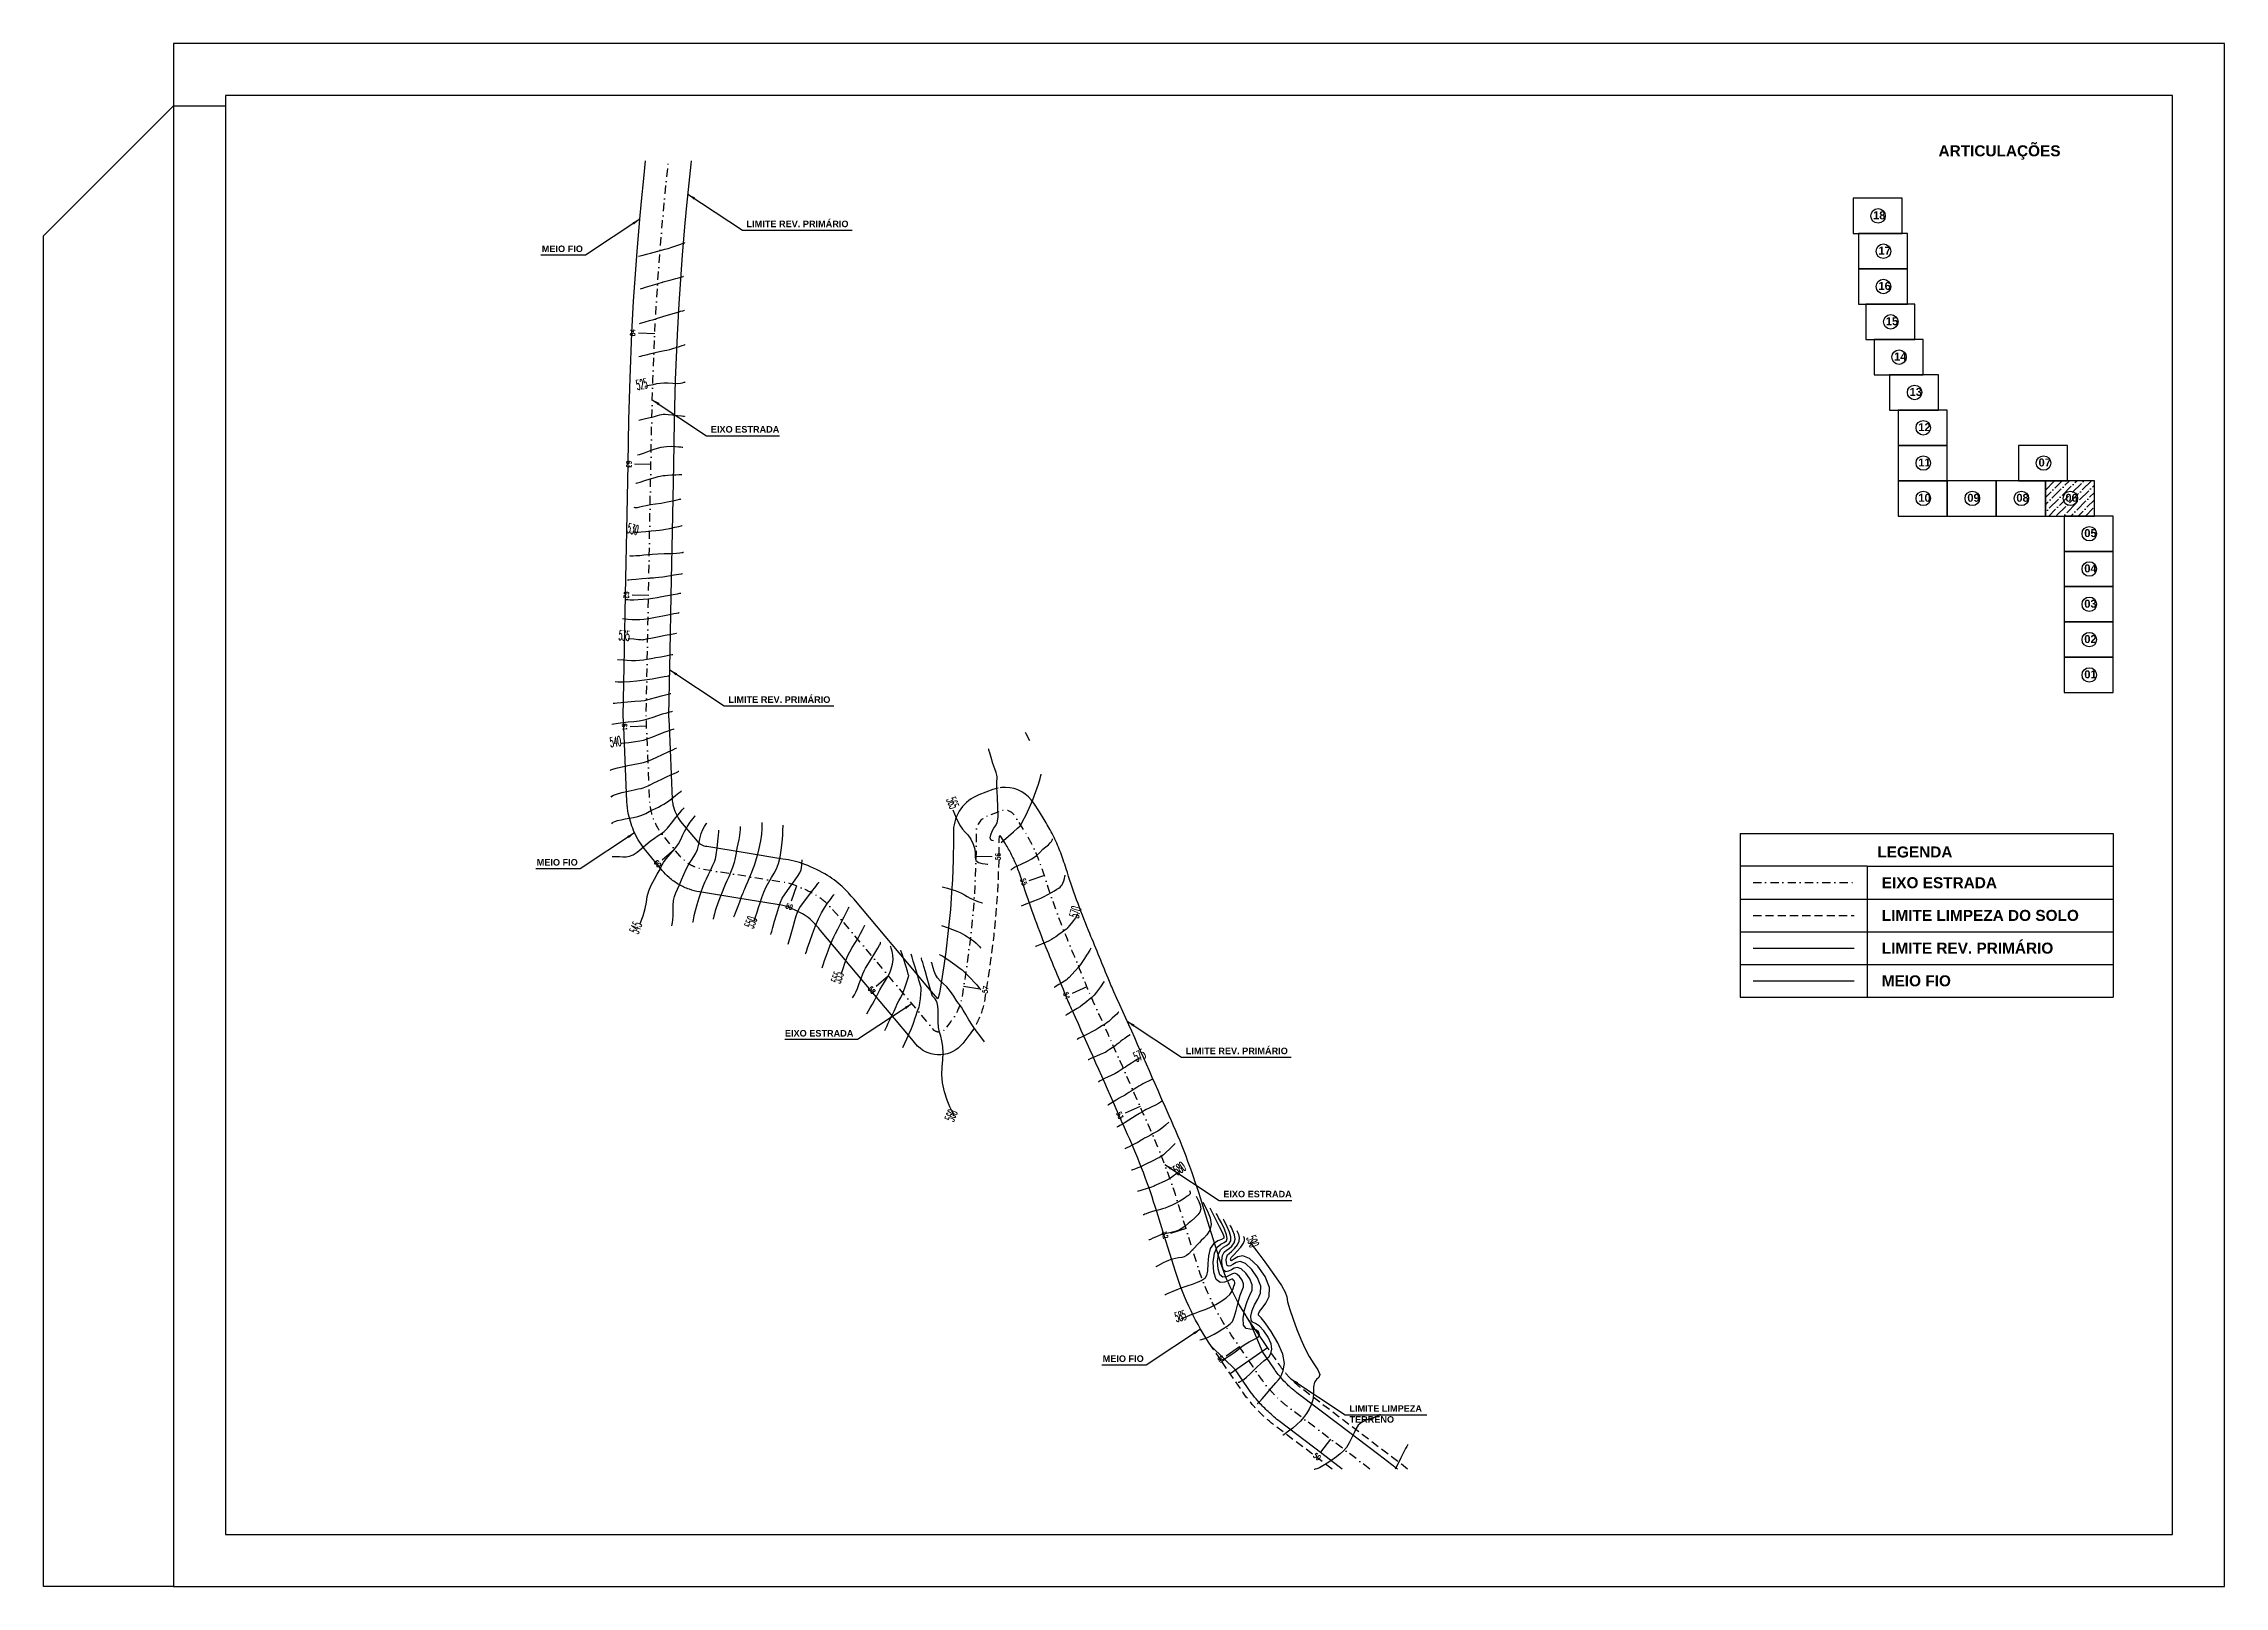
# Model space of a CAD drawing. Header units: millimetres. Extents: x 276147 to 291056, y 9594849 to 9609891.
# Drawn here: x 285650.9 to 285984.5, y 9596397.7 to 9596633.6 of the extents above; entities that cross this region are included whole.
import ezdxf
from ezdxf.enums import TextEntityAlignment as Align

# ---------------------------------------------------------------- set-up
doc = ezdxf.new("R2010")
doc.units = ezdxf.units.MM
doc.header["$LTSCALE"] = 10
for name, pattern in [('CONTINUO', [0]), ('DASHDOTX2', [50.8, 25.4, -12.7, 0, -12.7]), ('HIDDEN', [0.375, 0.25, -0.125])]:
    doc.linetypes.add(name, pattern=pattern)
for name, color, linetype in [('500-dim1', 6, 'Continuous'), ('CURVAS', 7, 'CONTINUO'), ('Curvas mestras', 30, 'Continuous'), ('Curvas simples', 9, 'Continuous'), ('Curvas texto', 2, 'Continuous'), ('TG', 7, 'CONTINUO'), ('Top_malha_coord', 8, 'Continuous')]:
    doc.layers.add(name, color=color, linetype=linetype)
doc.styles.add('r80', font='romans.shx')
doc.styles.add('ROMAND', font='romand', dxfattribs={"height": 0.2})
doc.styles.add('SIMPLEX', font='simplex', dxfattribs={"height": 0.2})
doc.styles.add('T7', font='arial.ttf')
doc.dimstyles.new('cadnorma_dim1', dxfattribs={"dimscale": 0, "dimtxt": 2, "dimasz": 1.199999999999999, "dimexe": 1, "dimexo": 2.5, "dimgap": 0.6, "dimtad": 1, "dimzin": 4, "dimdsep": 46, "dimtxsty": 'r80', "dimblk": 'ARCHTICK', "dimblk1": 'ARCHTICK', "dimblk2": 'ARCHTICK', "dimcen": -1, "dimdle": 1, "dimclrd": 1, "dimclre": 1, "dimclrt": 2, "dimaunit": 1, "dimazin": 0, "dimtfac": 1, "dimtix": 1, "dimtmove": 2, "dimatfit": 0, "dimfxl": 1, "dimarcsym": 0})

msp = doc.modelspace()

# ---------------------------------------------------------------- texts
at = {"layer": 'Curvas texto', "color": 2, "style": 'SIMPLEX'}
for s, rotation, width, p, p2 in [('525', 11.14406963468414, 0.4412635900697147, (285741.7294675061, 9596580.582649212, 89.00020690681411), (285743.3993914832, 9596580.911609352, 89.00020690681411)), ('530', 345.8279249893139, 0.4412635900141621, (285740.054309906, 9596558.794037186, 94.00020690681411), (285741.7045253803, 9596558.377324155, 94.00020690681411)), ('535', 354.3406591109446, 0.4412635900964386, (285738.8300471586, 9596542.392147152, 99.00020690681411), (285740.5237678938, 9596542.22430516, 99.00020690681411)), ('540', 7.604091068613716, 0.4412635900360895, (285737.6539018502, 9596525.9769062, 104.0002069068141), (285739.3409511802, 9596526.202129247, 104.0002069068141)), ('565', 291.6558470695189, 0.4412635904707439, (285788.967051857, 9596517.9827788, 129.0002069068141), (285789.5951481798, 9596516.400895152, 129.0002069068141)), ('570', 74.56882935587929, 0.4412635902493156, (285809.230481308, 9596499.74746517, 134.0002069068141), (285809.6833548922, 9596501.38812552, 134.0002069068141)), ('545', 67.93078693909047, 0.4412635901599969, (285741.8858870707, 9596497.307044912, 109.0002069068141), (285742.5253796017, 9596498.884355968, 109.0002069068141)), ('550', 69.19055883550112, 0.4412635894731976, (285759.497917268, 9596498.130341312, 114.0002069068141), (285760.1025774196, 9596499.721330613, 114.0002069068141)), ('555', 71.19036044657534, 0.4412635899790862, (285772.7843826354, 9596489.740784027, 119.0002069068141), (285773.3331552977, 9596491.351904577, 119.0002069068141)), ('575', 25.92716432882865, 0.4412635898218253, (285818.1337355476, 9596477.815384852, 139.0002069068141), (285819.6644452692, 9596478.559554596, 139.0002069068141)), ('560', 68.63547921798335, 0.4412635907840186, (285790.1224232282, 9596468.600144176, 124.0002069068141), (285790.7424682168, 9596470.185200984, 124.0002069068141)), ('580', 34.66238409440173, 0.4412635901445048, (285824.4021103294, 9596460.48054731, 144.0002069068141), (285825.8020490383, 9596461.448551688, 144.0002069068141)), ('590', 291.5775218440336, 0.4412635894598507, (285834.8636755746, 9596450.935829388, 154.0002069068141), (285835.4896088225, 9596449.353088593, 154.0002069068141)), ('585', 14.35895220980699, 0.4412635899514728, (285824.1798402295, 9596438.05413298, 149.0002069068141), (285825.8286877678, 9596438.476226164, 149.0002069068141))]:
    msp.add_text(s, height=1.5, rotation=rotation, dxfattribs=dict(at, width=width)).set_placement(p, p2, align=Align.FIT)
at = {"layer": 'TG', "color": 5, "extrusion": (-0.0710087131260717, -0.0024250461213777, 0.9974727474028996), "style": 'ROMAND'}
for s, rotation, width, p, p2 in [('64', 175.2092159912387, 0.8105263127844642, (-9581244.562260313, 611582.9630897364, -43397.95324218746), (-9581245.658417245, 611583.0549590487, -43397.95324218746)), ('63', 356.9442597990337, 0.8324324329638764, (-9581225.64998818, 611581.0167969695, -43397.95324218745), (-9581224.551552217, 611580.9581587765, -43397.95324218745)), ('62', 356.9442598716951, 0.8324324329075207, (-9581205.67842524, 611579.9506480074, -43397.9532421875), (-9581204.579989277, 611579.8920098159, -43397.9532421875)), ('61', 0.5205942119990976, 0.993548388700019, (-9581185.471428407, 611578.9447664301, -43397.95324218749), (-9581184.371473812, 611578.9547609839, -43397.95324218749)), ('60', 37.54560513287457, 0.8324324298431803, (-9581164.089798862, 611583.0462071149, -43397.95324218749), (-9581163.217643471, 611583.7165390976, -43397.95324218749)), ('56', 176.8789903263043, 0.8324324328421203, (-9581162.603825089, 611636.2168015275, -43397.95324218748), (-9581163.70219354, 611636.2766909844, -43397.95324218748)), ('55', 17.65007048237958, 0.8324324386725246, (-9581159.597350929, 611639.1514224185, -43397.99028314995), (-9581158.54913225, 611639.4849454609, -43397.99028314995)), ('59', 69.05437649690361, 0.8555555551120129, (-9581156.46890534, 611602.9824529669, -43397.9532421875), (-9581156.075675389, 611604.0097650925, -43397.9532421875)), ('58', 38.14461846556144, 0.8324324336569335, (-9581143.63185868, 611615.2013038436, -43397.95324218749), (-9581142.766758978, 611615.8807172002, -43397.95324218749)), ('57', 169.3290652211741, 0.832432431746872, (-9581142.306020236, 611633.5139502801, -43397.9532421875), (-9581143.386997776, 611633.7176352207, -43397.9532421875)), ('54', 21.49630467614203, 0.8105263107997935, (-9581141.950772844, 611645.1379545514, -43397.95324218747), (-9581140.927287526, 611645.5410398889, -43397.95324218747)), ('53', 22.06291710311302, 0.8324324308538827, (-9581123.375074662, 611652.6496875355, -43397.95324218752), (-9581122.355625534, 611653.0628745042, -43397.95324218752)), ('52', 15.37920865144847, 0.8324324294185337, (-9581104.886613715, 611658.9820306977, -43397.95324218748), (-9581103.826002844, 611659.2737575733, -43397.95324218748)), ('51', 32.48193760330264, 0.9935483875694877, (-9581085.432604639, 611666.8703357773, -43397.95324218746), (-9581084.504687773, 611667.4610728519, -43397.95324218746)), ('50', 50.9168924034831, 0.8324324290891123, (-9581069.879086679, 611680.9754285607, -43397.95324218743), (-9581069.185595004, 611681.829284103, -43397.95324218743))]:
    msp.add_text(s, height=0.75, rotation=rotation, dxfattribs=dict(at, width=width)).set_placement(p, p2, align=Align.FIT)
at = {"layer": 'Top_malha_coord', "color": 7, "style": 'T7'}
for s, width, insert, char_height, attachment_point in [('{\\fArial|b1|i0|c0|p34;ARTICULAÇÕES}', 9.05984542533406, (285940.7711302316, 9596618.007845208), 1.682079722240085, 1), ('{\\fArial|b1|i0|c0|p34;LIMITE REV. PRIMÁRIO}', 16.67673822349752, (285758.4422651351, 9596606.490717538, 165.3912679948262), 1, 1), ('{\\fArial|b1|i0|c0|p34;MEIO FIO}', 16.67673822349752, (285733.414288716, 9596602.689270968, 164.8567661448251), 1, 3), ('{\\fArial|b1|i0|c0|p34;EIXO ESTRADA}', 16.67673822349752, (285752.9839260156, 9596575.08349066, 164.9263393921174), 1, 1), ('{\\fArial|b1|i0|c0|p34;LIMITE REV. PRIMÁRIO}', 16.67673822349752, (285755.6649903795, 9596533.75924117, 165.0167335606423), 1, 1), ('{\\fArial|b1|i0|c0|p34;LEGENDA}', 9.05984542533406, (285931.4098024577, 9596510.80480736), 1.682079722240085, 1), ('{\\fArial|b1|i0|c0|p34;MEIO FIO}', 16.67673822349752, (285732.6301512786, 9596508.876493083, 164.5728677583975), 1, 3), ('{\\fArial|b1|i0|c0|p34;EIXO ESTRADA}', 20.98438079227344, (285932.088421406, 9596506.09929393), 1.682079722240085, 1), ('{\\fArial|b1|i0|c0|p34;LIMITE LIMPEZA DO SOLO}', 31.11703686733381, (285932.088421406, 9596501.09929393), 1.682079722240085, 1), ('{\\fArial|b1|i0|c0|p34;LIMITE REV. PRIMÁRIO}', 41.98582607079879, (285932.088421406, 9596496.09929393), 1.682079722240085, 1), ('{\\fArial|b1|i0|c0|p34;MEIO FIO}', 41.98582607079879, (285932.088421406, 9596491.099293932), 1.682079722240085, 1), ('{\\fArial|b1|i0|c0|p34;EIXO ESTRADA}', 16.67673822349752, (285774.7878476576, 9596482.739093471, 167.5289191895441), 1, 3), ('{\\fArial|b1|i0|c0|p34;LIMITE REV. PRIMÁRIO}', 16.67673822349752, (285825.6404557533, 9596480.041013293, 169.8675914703217), 1, 1), ('{\\fArial|b1|i0|c0|p34;EIXO ESTRADA}', 16.67673822349752, (285831.3630052182, 9596458.157291533, 170.2217684033357), 1, 1), ('{\\fArial|b1|i0|c0|p34;MEIO FIO}', 16.67673822349752, (285819.201749909, 9596432.98981846, 170.5512858571186), 1, 3), ('{\\fArial|b1|i0|c0|p34;LIMITE LIMPEZA\\PTERRENO}', 16.67673822349752, (285850.6611699667, 9596425.363749046, 171.5158508683712), 1, 1)]:
    msp.add_mtext_dynamic_manual_height_columns(s, width=width, gutter_width=12.5, heights=[0], dxfattribs=dict(at, insert=insert, char_height=char_height, attachment_point=attachment_point))

# ---------------------------------------------------------------- blocks, each defined once
blk = doc.blocks.new('_ArchTick')
at = {"color": 0, "linetype": 'ByBlock', "const_width": 0.15}
blk.add_lwpolyline([(-0.5, -0.5), (0.5, 0.5)], dxfattribs=at)
blk = doc.blocks.new('ASDF')
at = {"layer": 'Top_malha_coord', "color": 7}
for points in [[(288117.2770572668, 9595425.095165152), (288124.7770572668, 9595425.095165152), (288124.7770572668, 9595430.494073676), (288117.2770572668, 9595430.494073676)], [(288118.1013027223, 9595419.696256628), (288125.6013027224, 9595419.696256628), (288125.6013027224, 9595425.095165152), (288118.1013027223, 9595425.095165152)], [(288118.1013027223, 9595414.297348104), (288125.6013027224, 9595414.297348104), (288125.6013027224, 9595419.696256628), (288118.1013027223, 9595419.696256628)], [(288119.2235212072, 9595408.89843958), (288126.7235212072, 9595408.89843958), (288126.7235212072, 9595414.297348104), (288119.2235212072, 9595414.297348104)], [(288120.4897937645, 9595403.499531057), (288127.9897937645, 9595403.499531057), (288127.9897937645, 9595408.89843958), (288120.4897937645, 9595408.89843958)], [(288122.8676055573, 9595398.100622533), (288130.3676055573, 9595398.100622533), (288130.3676055573, 9595403.499531057), (288122.8676055573, 9595403.499531057)], [(288124.19609628, 9595392.701714007), (288131.69609628, 9595392.701714007), (288131.69609628, 9595398.100622533), (288124.19609628, 9595398.100622533)], [(288124.19609628, 9595387.302805483), (288131.69609628, 9595387.302805483), (288131.69609628, 9595392.701714007), (288124.19609628, 9595392.701714007)], [(288142.5888804331, 9595387.302805483), (288150.0888804331, 9595387.302805483), (288150.0888804331, 9595392.701714007), (288142.5888804331, 9595392.701714007)], [(288124.19609628, 9595381.90389696), (288131.69609628, 9595381.90389696), (288131.69609628, 9595387.302805483), (288124.19609628, 9595387.302805483)], [(288131.69609628, 9595381.90389696), (288139.19609628, 9595381.90389696), (288139.19609628, 9595387.302805483), (288131.69609628, 9595387.302805483)], [(288139.19609628, 9595381.90389696), (288146.69609628, 9595381.90389696), (288146.69609628, 9595387.302805483), (288139.19609628, 9595387.302805483)], [(288146.69609628, 9595381.90389696), (288154.19609628, 9595381.90389696), (288154.19609628, 9595387.302805483), (288146.69609628, 9595387.302805483)], [(288149.5854278603, 9595376.504988436), (288157.0854278603, 9595376.504988436), (288157.0854278603, 9595381.90389696), (288149.5854278603, 9595381.90389696)], [(288149.5854278603, 9595371.106079912), (288157.0854278603, 9595371.106079912), (288157.0854278603, 9595376.504988436), (288149.5854278603, 9595376.504988436)], [(288149.5854278603, 9595365.707171388), (288157.0854278603, 9595365.707171388), (288157.0854278603, 9595371.106079912), (288149.5854278603, 9595371.106079912)], [(288149.5854278603, 9595360.308262864), (288157.0854278603, 9595360.308262864), (288157.0854278603, 9595365.707171388), (288149.5854278603, 9595365.707171388)], [(288149.5854278603, 9595354.90935434), (288157.0854278603, 9595354.90935434), (288157.0854278603, 9595360.308262864), (288149.5854278603, 9595360.308262864)]]:
    blk.add_lwpolyline(points, close=True, dxfattribs=at)
for centre in [(288121.1075160061, 9595427.794619417), (288121.9317614617, 9595422.39571089), (288121.9317614617, 9595416.996802364), (288123.0539799466, 9595411.59789384), (288124.3202525039, 9595406.19898532), (288126.6980642967, 9595400.800076792), (288128.0265550194, 9595395.401168272), (288128.0265550194, 9595390.002259746), (288146.4193391725, 9595390.002259746), (288128.0265550194, 9595384.603351222), (288135.5265550194, 9595384.603351222), (288143.0265550194, 9595384.603351222), (288150.5265550194, 9595384.603351222), (288153.4158865996, 9595379.204442697), (288153.4158865996, 9595373.805534175), (288153.4158865996, 9595368.406625653), (288153.4158865996, 9595363.007717127), (288153.4158865996, 9595357.608808603)]:
    blk.add_circle(centre, 1.10921345708195, dxfattribs=at)
at = {"layer": 'Top_malha_coord', "color": 7, "char_height": 1.216883596980453, "attachment_point": 1, "style": 'T7'}
for s, insert in [('{\\fArial|b1|i0|c0|p34;18}', (288120.3443937709, 9595428.492702857)), ('{\\fArial|b1|i0|c0|p34;17}', (288121.1686392266, 9595423.093794333)), ('{\\fArial|b1|i0|c0|p34;16}', (288121.1686392266, 9595417.694885807)), ('{\\fArial|b1|i0|c0|p34;15}', (288122.2908577114, 9595412.295977283)), ('{\\fArial|b1|i0|c0|p34;14}', (288123.5571302687, 9595406.89706876)), ('{\\fArial|b1|i0|c0|p34;13}', (288125.9349420615, 9595401.498160236)), ('{\\fArial|b1|i0|c0|p34;12}', (288127.2634327842, 9595396.099251712)), ('{\\fArial|b1|i0|c0|p34;11}', (288127.2634327842, 9595390.700343188)), ('{\\fArial|b1|i0|c0|p34;07}', (288145.6562169372, 9595390.700343188)), ('{\\fArial|b1|i0|c0|p34;10}', (288127.2634327842, 9595385.301434664)), ('{\\fArial|b1|i0|c0|p34;09}', (288134.7634327842, 9595385.301434664)), ('{\\fArial|b1|i0|c0|p34;08}', (288142.2634327842, 9595385.301434664)), ('{\\fArial|b1|i0|c0|p34;06}', (288149.7634327842, 9595385.301434664)), ('{\\fArial|b1|i0|c0|p34;05}', (288152.6527643644, 9595379.902526142)), ('{\\fArial|b1|i0|c0|p34;04}', (288152.6527643644, 9595374.503617616)), ('{\\fArial|b1|i0|c0|p34;03}', (288152.6527643644, 9595369.104709093)), ('{\\fArial|b1|i0|c0|p34;02}', (288152.6527643644, 9595363.705800567)), ('{\\fArial|b1|i0|c0|p34;01}', (288152.6527643644, 9595358.306892043))]:
    blk.add_mtext_dynamic_manual_height_columns(s, width=9.05984542533406, gutter_width=12.5, heights=[0], dxfattribs=dict(at, insert=insert))

# ---------------------------------------------------------------- hatches: boundary and pattern name
at = {"layer": 'Top_malha_coord'}
h = msp.add_hatch(dxfattribs=at)
h.set_pattern_fill('ANSI36', color=8, scale=0.25)
h.set_pattern_definition([(45, (-2192.473686882178, 1206.416925283149), (0.4209495056751168, 1.54348152080876), [1.984375, -0.396875, 0, -0.396875])])
h.paths.add_polyline_path([(285964.6117409781, 9596566.725188147), (285957.1117409781, 9596566.725188147), (285957.1117409781, 9596561.326279623), (285964.6117409781, 9596561.326279623)])
h.paths.add_polyline_path([(285962.0514131745, 9596564.025733886, -1), (285959.8329862603, 9596564.025733886, -1)], flags=0)
h.paths.add_polyline_path([(285959.8034705057, 9596562.83748174), (285962.3028132823, 9596562.83748174), (285962.3028132823, 9596565.345125223), (285959.8034705057, 9596565.345125223)], flags=24)

# ---------------------------------------------------------------- linework, layer by layer
at = {"color": 8, "linetype": 'HIDDEN', "ltscale": 0.5}
msp.add_line((285912.4203824226, 9596500.270088762), (285927.862957527, 9596500.270088762), dxfattribs=at)
at = {"color": 8, "linetype": 'HIDDEN', "ltscale": 0.5, "extrusion": (-0.0710087131260717, -0.0024250461213777, 0.9974727474028996), "flags": 128}
for points, elevation in [([(-9581166.361354465, 611636.3410008921), (-9581166.292439057, 611636.1391138652), (-9581165.665172353, 611636.1115473376), (-9581162.528301083, 611635.9610302655), (-9581159.366345238, 611635.736344252), (-9581157.226349348, 611635.5419458739), (-9581154.493474638, 611635.2438191485), (-9581151.147679789, 611634.8019320434), (-9581147.747672928, 611634.265187751), (-9581145.500833219, 611633.8670482684), (-9581142.88933169, 611633.369462036), (-9581141.624125537, 611633.1310885554, -0.0735827958604246), (-9581138.201238157, 611631.9467014078, -0.0249746717155715), (-9581137.135452753, 611631.3222904451, -0.0249746717155715)], -43397.95324218761), ([(-9581085.099389546, 611667.3788352595), (-9581087.026469091, 611666.1487760713, -0.0012635071634747), (-9581087.208531093, 611666.0332119678, -0.0012635071634747)], -43397.95324218762), ([(-9581067.45936204, 611695.4298046458), (-9581068.20899408, 611694.531492637), (-9581070.298267009, 611691.9590935956), (-9581072.985800374, 611688.6500917829), (-9581075.16002514, 611685.9730977068), (-9581080.236875487, 611679.722271214, -0.0265937179508877), (-9581081.350063682, 611678.4915692226, -0.0214850437270204), (-9581082.340906577, 611677.5880138905, -0.0323795589553983), (-9581083.97100891, 611676.3953475704), (-9581085.785163153, 611675.2404069242), (-9581086.752116138, 611674.624818518)], -43397.95324218755), ([(-9581067.853275983, 611683.866234127), (-9581069.726399835, 611681.5599677598), (-9581074.803249616, 611675.3091419482, -0.0265937179611793), (-9581076.415588, 611673.526596943, -0.0214850437336347), (-9581077.850736547, 611672.217876732, -0.0323795589649355), (-9581080.211768122, 611670.4904251561), (-9581082.025925398, 611669.335482583), (-9581083.621608693, 611668.3196274579), (-9581085.09938822, 611667.3788331597)], -43397.95324218761)]:
    msp.add_lwpolyline(points, format="xyb", dxfattribs=dict(at, elevation=elevation))
at = {"layer": '500-dim1', "ltscale": 0.1}
for points in [[(285670.778505115, 9596397.671586046), (285984.4969166663, 9596397.671586046), (285984.4969166663, 9596633.55606258), (285670.778505115, 9596633.55606258)], [(285678.7207433822, 9596405.613824314), (285976.5546783992, 9596405.613824314), (285976.5546783992, 9596625.613824312), (285678.7207433822, 9596625.613824312)]]:
    msp.add_lwpolyline(points, close=True, dxfattribs=at)
msp.add_lwpolyline([(285670.778505115, 9596397.671586046), (285650.9229094472, 9596397.671586046), (285650.9229094472, 9596604.16978099), (285670.778505115, 9596624.025376657), (285678.7207433822, 9596624.025376657)], dxfattribs=at)
at = {"layer": 'CURVAS', "color": 2, "linetype": 'CONTINUO'}
for points, elevation in [([(285742.0491311074, 9596581.027826998), (285742.0491311074, 9596581.027826998)], 89.00020690681411), ([(285740.867211528, 9596558.975534014), (285740.867211528, 9596558.975534014)], 94.00020690681411), ([(285739.0791919067, 9596542.744294833), (285739.0791919067, 9596542.744294833)], 99.00020690681411), ([(285737.6015110119, 9596526.348238496), (285737.6015110119, 9596526.348238496)], 104.0002069068141), ([(285789.2637098647, 9596518.251810564), (285789.2637098647, 9596518.251810564)], 129.0002069068141), ([(285809.138432141, 9596500.823340328), (285809.138432141, 9596500.823340328)], 134.0002069068141), ([(285741.5304015368, 9596497.428305298), (285741.5304015368, 9596497.428305298)], 109.0002069068141), ([(285759.2988462721, 9596498.6621059), (285759.2988462721, 9596498.6621059)], 114.0002069068141), ([(285772.4920370165, 9596490.04555908), (285772.4920370165, 9596490.04555908)], 119.0002069068141), ([(285818.8222155032, 9596478.56706394), (285818.8222155032, 9596478.56706394)], 139.0002069068141), ([(285790.041935365, 9596469.42376024), (285790.041935365, 9596469.42376024)], 124.0002069068141), ([(285825.0997830842, 9596461.418879036), (285825.0997830842, 9596461.418879036)], 144.0002069068141), ([(285835.5240698839, 9596450.285638092), (285835.5240698839, 9596450.285638092)], 154.0002069068141), ([(285824.8590091277, 9596438.615088072), (285824.8590091277, 9596438.615088072)], 149.0002069068141)]:
    msp.add_lwpolyline(points, dxfattribs=dict(at, elevation=elevation))
at = {"layer": 'Curvas mestras', "linetype": 'CONTINUO'}
for points, elevation in [([(285742.9347700899, 9596581.202289352), (285743.5634429835, 9596581.329100585), (285744.1963964068, 9596581.462414388), (285744.7419809688, 9596581.580847852), (285745.2515828131, 9596581.666282022), (285745.8123524317, 9596581.701415598), (285746.4800754223, 9596581.679385407), (285747.1850835374, 9596581.63508716), (285747.8263475037, 9596581.613853257), (285748.3227443856, 9596581.647661176), (285748.6727845551, 9596581.715067863), (285748.8948882635, 9596581.781270936), (285749.0104903386, 9596581.819273792), (285749.053079764, 9596581.833274188), (285749.0591639677, 9596581.835274246)], 89.00020690681411), ([(285741.0752496662, 9596558.923000347), (285741.2300766889, 9596558.89019536), (285741.3995450594, 9596558.865693364), (285741.5814020944, 9596558.859822096), (285741.8561658976, 9596558.876474947), (285742.3250437161, 9596558.91793181), (285743.0405147505, 9596558.982956888), (285743.8601380588, 9596559.056252455), (285744.5927371497, 9596559.11900088), (285745.108953239, 9596559.161206003), (285745.5266824759, 9596559.208150303), (285746.0256330944, 9596559.293932304), (285746.7227172885, 9596559.438732145), (285747.4836594587, 9596559.60705082), (285748.1113883081, 9596559.749464873), (285748.4600237371, 9596559.82897572), (285748.5884687953, 9596559.85826824), (285748.606817836, 9596559.862453204)], 94.00020690681411), ([(285740.3485826313, 9596542.618501917), (285741.1845774414, 9596542.53623028), (285741.9025927797, 9596542.466742396), (285742.3207576322, 9596542.429464212), (285742.5144860261, 9596542.421697447), (285742.6235140444, 9596542.435215443), (285742.785863879, 9596542.467134282), (285743.1327054828, 9596542.535934592), (285743.7934959124, 9596542.665439643), (285744.8232232603, 9596542.865352856), (285745.9789963615, 9596543.088885615), (285746.9434540934, 9596543.275129564), (285747.4803893092, 9596543.378782963), (285747.6782077855, 9596543.416970816), (285747.7064673948, 9596543.422425956)], 99.00020690681411), ([(285739.2940962632, 9596526.574201284), (285740.4306598604, 9596526.724497087), (285741.4516007326, 9596526.856618568), (285742.1431012462, 9596526.94777754), (285742.6637374049, 9596527.053533528), (285743.2651835583, 9596527.249037024), (285744.1219372001, 9596527.579814063), (285745.0997901516, 9596527.972899696), (285745.9873572694, 9596528.325703528), (285746.6193259881, 9596528.55911536), (285747.0146843545, 9596528.687929502), (285747.238496644, 9596528.75041704), (285747.3508965998, 9596528.78003003), (285747.3923074353, 9596528.790940152), (285747.3982227164, 9596528.792498944)], 104.0002069068141), ([(285742.1858171968, 9596499.04489114), (285742.6098125222, 9596500.189531773), (285742.9583092037, 9596501.336464474), (285743.1437721351, 9596502.308115624), (285743.2668716259, 9596503.158210738), (285743.4753303596, 9596503.998300252), (285743.8690211206, 9596504.901751475), (285744.3564185203, 9596505.789203072), (285744.7981499269, 9596506.543107284), (285745.0892648567, 9596507.079428153), (285745.2625069502, 9596507.448172357), (285745.3850392467, 9596507.732851643), (285745.5257533033, 9596508.01599522), (285745.7604277153, 9596508.376184983), (285746.1665661783, 9596508.891016647), (285746.7795127505, 9596509.603361256), (285747.4659715009, 9596510.417196404), (285748.0504865351, 9596511.20177206), (285748.4130728423, 9596511.86393113), (285748.6556180442, 9596512.460871467), (285748.9354812049, 9596513.08737979), (285749.3610723941, 9596513.799621472), (285749.8450047091, 9596514.49927658), (285750.2509428119, 9596515.049399752), (285750.4771799029, 9596515.351788957), (285750.5605302179, 9596515.463195687), (285750.5724380849, 9596515.479110576)], 109.0002069068141), ([(285759.6005729363, 9596499.4560119), (285759.8220209776, 9596500.06176059), (285760.0587859043, 9596500.751808418), (285760.2849377539, 9596501.467414057), (285760.5160649734, 9596502.206885507), (285760.7781355547, 9596502.982794898), (285761.0908429954, 9596503.797131177), (285761.4487832469, 9596504.609554645), (285761.8402741161, 9596505.369145852), (285762.2508091312, 9596506.046249868), (285762.6545654564, 9596506.696286978), (285763.022895092, 9596507.395943092), (285763.3321615619, 9596508.209573904), (285763.5787849122, 9596509.152190002), (285763.7642006884, 9596510.22647133), (285763.8917093406, 9596511.402326455), (285763.9720764627, 9596512.518573796), (285764.0179350852, 9596513.38126514), (285764.0410272028, 9596513.853634287), (285764.049535161, 9596514.027665677), (285764.0507503793, 9596514.052526748)], 114.0002069068141), ([(285789.9955532757, 9596516.408636548), (285790.5164133523, 9596515.18449288), (285791.0434060223, 9596514.112076648), (285791.4979126273, 9596513.438710123), (285791.902671622, 9596513.011222793), (285792.3057621534, 9596512.576317795), (285792.7316284991, 9596511.943098204), (285793.1101745743, 9596511.170268023), (285793.3476684306, 9596510.378931317), (285793.3971995917, 9596509.6735034), (285793.399149539, 9596509.09164494), (285793.540722546, 9596508.654330732), (285793.9456145359, 9596508.371875828), (285794.4834988418, 9596508.21196316), (285794.9605416582, 9596508.131617807), (285795.2293648926, 9596508.092992866), (285795.3284043382, 9596508.078763545), (285795.3425531635, 9596508.076729886)], 129.0002069068141), ([(285772.9155540181, 9596491.288947754), (285773.2097362076, 9596492.14949128), (285773.4936598082, 9596492.973941443), (285773.7227983005, 9596493.616170697), (285773.9434402544, 9596494.147315653), (285774.2245806603, 9596494.692830184), (285774.6125407099, 9596495.34611908), (285775.0629501786, 9596496.072379297), (285775.5087686938, 9596496.804755287), (285775.8922967609, 9596497.479389776), (285776.1932103246, 9596498.04441727), (285776.4005288641, 9596498.45096723), (285776.5109137041, 9596498.669833506), (285776.5515816222, 9596498.750468735), (285776.5573910254, 9596498.76198794)], 119.0002069068141), ([(285809.0524409086, 9596500.511810686), (285808.9440313402, 9596500.244885623), (285808.7448771739, 9596499.889144504), (285808.4414275103, 9596499.458732696), (285808.1014996284, 9596499.023979917), (285807.8132555597, 9596498.669261433), (285807.6421139974, 9596498.455778468), (285807.5625209721, 9596498.35202394), (285807.5261771887, 9596498.303316947), (285807.4819826052, 9596498.256466568), (285807.3676322967, 9596498.164252108), (285807.1180154047, 9596497.980941404), (285806.6989812386, 9596497.682026424), (285806.2002038793, 9596497.327897338), (285805.7423172505, 9596497.000165464), (285805.4051013257, 9596496.75734644), (285805.1049278845, 9596496.565578396), (285804.7173185156, 9596496.367901353), (285804.1649557849, 9596496.126157653), (285803.5591702821, 9596495.877381317), (285803.0584566641, 9596495.677409356), (285802.7802494937, 9596495.566957656), (285802.6777527666, 9596495.526264587), (285802.6631098244, 9596495.520451495)], 134.0002069068141), ([(285790.1244947353, 9596469.63481026), (285790.1582666585, 9596469.78345168), (285790.145080834, 9596469.930877747), (285790.0521769408, 9596470.079661604), (285789.860271304, 9596470.368714208), (285789.5534515975, 9596470.971027963), (285789.1394050762, 9596471.995785806), (285788.7202003303, 9596473.296924653), (285788.4215071943, 9596474.66456874), (285788.330474333, 9596475.93044901), (285788.3801767028, 9596477.092703817), (285788.4651738397, 9596478.191075584), (285788.4969194039, 9596479.249830384), (285788.4544516411, 9596480.231320087), (285788.3337049103, 9596481.082419997), (285788.1426036342, 9596481.77948061), (285787.9370262945, 9596482.416760784), (285787.7848413273, 9596483.117993582), (285787.732295068, 9596483.965097964), (285787.7391511985, 9596484.872734016), (285787.7435521861, 9596485.713746628), (285787.6963873893, 9596486.386168312), (285787.5995252375, 9596486.888777932), (285787.4675822641, 9596487.24554383), (285787.3157844246, 9596487.483765872), (285787.1617967822, 9596487.644082936), (285787.023899119, 9596487.77046784), (285786.9103640084, 9596487.920051076), (285786.7894462501, 9596488.2025845), (285786.6193992913, 9596488.74097598), (285786.3735179678, 9596489.603673706), (285786.0852721767, 9596490.641282007), (285785.8031729864, 9596491.64994354), (285785.5679606223, 9596492.462025167), (285785.389283768, 9596493.054789517), (285785.2690182778, 9596493.441723628), (285785.2053808014, 9596493.644752877), (285785.1819347305, 9596493.71955267), (285785.1785854647, 9596493.730238624)], 124.0002069068141), ([(285818.6480440647, 9596478.482387926), (285818.4696628122, 9596478.385659834), (285818.1860450034, 9596478.21868542), (285817.7881271036, 9596477.971649976), (285817.3442522682, 9596477.689826908), (285816.9421161198, 9596477.432264317), (285816.6414978701, 9596477.239168733), (285816.3905236312, 9596477.075403044), (285816.1094050927, 9596476.886988385), (285815.7358089458, 9596476.635117887), (285815.2772258844, 9596476.341663398), (285814.7586013869, 9596476.043666832), (285814.2088604356, 9596475.77156784), (285813.6728463535, 9596475.529400092), (285813.1993827427, 9596475.314592903), (285812.8277594126, 9596475.126680456), (285812.5591459254, 9596474.97360572), (285812.3851810294, 9596474.865416193), (285812.2941009279, 9596474.807431947), (285812.2605454254, 9596474.786069877), (285812.2557516714, 9596474.783018453)], 139.0002069068141), ([(285824.6778214954, 9596461.127108244), (285824.3735279102, 9596460.908446588), (285824.0581106461, 9596460.666352412), (285823.7674879007, 9596460.425067224), (285823.4570415167, 9596460.183023484), (285823.062019036, 9596459.932197163), (285822.5464723388, 9596459.670576496), (285821.9896674779, 9596459.420188097), (285821.4996735252, 9596459.20906799), (285821.1572779541, 9596459.05713811), (285820.9341399824, 9596458.95185621), (285820.7746364522, 9596458.87256806), (285820.621400307, 9596458.7991389), (285820.4100886473, 9596458.713527957), (285820.0746149997, 9596458.598216923), (285819.5835306831, 9596458.445060087), (285819.0439423792, 9596458.283403736), (285818.5975949947, 9596458.151970757), (285818.3495553318, 9596458.079197584), (285818.2581718986, 9596458.052385667), (285818.2451167429, 9596458.048555868)], 144.0002069068141), ([(285824.9635218946, 9596438.641841738), (285825.1024378749, 9596438.688555112), (285825.3652933602, 9596438.788262527), (285825.7880702709, 9596438.957271643), (285826.3579281956, 9596439.184206683), (285827.0498208358, 9596439.45077059), (285827.8268328666, 9596439.738511384), (285828.6045687744, 9596440.02835701), (285829.2867636926, 9596440.301077548), (285829.8113066106, 9596440.54688867), (285830.2526944607, 9596440.79377519), (285830.7195810127, 9596441.079167187), (285831.2836618589, 9596441.431419903), (285831.8688091343, 9596441.842600264), (285832.3619378976, 9596442.29570123), (285832.6802037143, 9596442.767708976), (285832.8617252768, 9596443.211583383), (285832.9748644406, 9596443.574274248), (285833.0715903091, 9596443.821323652), (285833.1383212261, 9596443.992625607), (285833.1450853309, 9596444.14666212), (285833.0735452353, 9596444.324583113), (285832.9519066267, 9596444.498211652), (285832.8200085618, 9596444.62203784), (285832.6946102098, 9596444.656735934), (285832.5001463095, 9596444.58772745), (285832.1379714965, 9596444.40661608), (285831.5550735927, 9596444.159241335), (285830.8809841206, 9596444.10837578), (285830.2908650423, 9596444.571021048), (285829.9314611329, 9596445.731513312), (285829.8358313544, 9596447.24349954), (285830.008611084, 9596448.6279579), (285830.428592539, 9596449.518372716), (285830.9711820491, 9596449.9982514), (285831.4859391349, 9596450.263610937), (285831.8418393729, 9596450.498656783), (285831.9855109626, 9596450.840352492), (285831.8829967136, 9596451.413855286), (285831.5337302937, 9596452.280175552), (285831.0707161875, 9596453.243739545), (285830.660353263, 9596454.044831356), (285830.4291366912, 9596454.490475548), (285830.3439510575, 9596454.654660264), (285830.3317824379, 9596454.678115573)], 149.0002069068141), ([(285835.5266550701, 9596450.279099654), (285835.5250582114, 9596450.271296928), (285835.5169263234, 9596450.257432077), (285835.5007762346, 9596450.237123933), (285835.4840889155, 9596450.217045493), (285835.4765863929, 9596450.205635812), (285835.5203977694, 9596450.160557048), (285835.7872944883, 9596449.836354144), (285836.4814541823, 9596448.936796237), (285837.6994886108, 9596447.308587085), (285839.1077437243, 9596445.37016617), (285840.2649958405, 9596443.682910005), (285840.8557448057, 9596442.639886392), (285841.0673793961, 9596441.960926836), (285841.2130100353, 9596441.197555328), (285841.5400582271, 9596440.013147583), (285842.0331833745, 9596438.518491987), (285842.6113550734, 9596436.936229736), (285843.2109698763, 9596435.4501536), (285843.8381167795, 9596434.088678367), (285844.5163128368, 9596432.841371253), (285845.2334391816, 9596431.711646626), (285845.8348410717, 9596430.758323636), (285846.1302329221, 9596430.054069022), (285846.0042177416, 9596429.623905456), (285845.6409663783, 9596429.302282883), (285845.2995425752, 9596428.876009727), (285845.1687050511, 9596428.189698778), (285845.1559948482, 9596427.319184082), (285845.0986486362, 9596426.398110008), (285844.8728257805, 9596425.538284587), (285844.510360274, 9596424.764188288), (285844.082009242, 9596424.07846922), (285843.6403044272, 9596423.47738002), (285843.1648905096, 9596422.931594912), (285842.6171877835, 9596422.405392544), (285841.9853366789, 9596421.880132664), (285841.3643518717, 9596421.405506147), (285840.8759689518, 9596421.048282873), (285840.6075034287, 9596420.853875583), (285840.5085947116, 9596420.782251887), (285840.4944648951, 9596420.77201993)], 154.0002069068141)]:
    msp.add_lwpolyline(points, dxfattribs=dict(at, elevation=elevation))
at = {"layer": 'Curvas simples', "linetype": 'CONTINUO'}
for points, elevation in [([(285741.9111687775, 9596601.067474646), (285742.628312009, 9596601.231862843), (285743.1643438314, 9596601.35832326), (285743.7552669216, 9596601.504208118), (285744.3367951573, 9596601.656996137), (285744.8948251729, 9596601.81050946), (285745.4277999299, 9596601.960155023), (285745.9400545033, 9596602.104749024), (285746.459506244, 9596602.256733088), (285747.0199636222, 9596602.431958212), (285747.6323996448, 9596602.636815488), (285748.2164400286, 9596602.839871004), (285748.6688741404, 9596603.00023205), (285748.9167365326, 9596603.088462904), (285749.008055057, 9596603.120969556), (285749.0211005449, 9596603.12561322)], 85.00020690681413), ([(285742.2368513407, 9596596.080796836), (285742.3773067918, 9596596.120451264), (285742.587404566, 9596596.181857863), (285743.0087002659, 9596596.306877647), (285743.6791043895, 9596596.507252796), (285744.4376853023, 9596596.73458096), (285745.0737982431, 9596596.925422907), (285745.4320501828, 9596597.032930957), (285745.5780534554, 9596597.076636827), (285745.6326680422, 9596597.092663223), (285745.7104071726, 9596597.114921037), (285745.9003974254, 9596597.16845887), (285746.2854157529, 9596597.27611484), (285746.9029130331, 9596597.448250892), (285747.6090299909, 9596597.64532594), (285748.2145798314, 9596597.815327918), (285748.5769381864, 9596597.918923853), (285748.73972969, 9596597.96751836), (285748.793142397, 9596597.985195043), (285748.8133993275, 9596597.992405694), (285748.8208620572, 9596597.995062923), (285748.8219285722, 9596597.99544234)], 86.00020690681411), ([(285742.0497654445, 9596590.776918873), (285742.9608059429, 9596591.031831363), (285743.6092756606, 9596591.214309832), (285744.2655184491, 9596591.400932627), (285744.8308297173, 9596591.564935217), (285745.3290627534, 9596591.713206772), (285745.8147079121, 9596591.861050904), (285746.3297834434, 9596592.019836476), (285746.866416666, 9596592.185179563), (285747.4042568296, 9596592.348762164), (285747.9180984151, 9596592.501529146), (285748.3632966006, 9596592.6314852), (285748.690347151, 9596592.725901432), (285748.8673114363, 9596592.776852647), (285748.9325097234, 9596592.795623837), (285748.9418230234, 9596592.798305232)], 87.00020690681411), ([(285741.9746362055, 9596585.730400166), (285742.2573221157, 9596585.787154837), (285742.566448459, 9596585.856413918), (285743.0837743565, 9596585.98119596), (285743.8319092135, 9596586.168679932), (285744.6628325587, 9596586.374227533), (285745.3858608984, 9596586.540248236), (285745.8728482501, 9596586.6301046), (285746.245788158, 9596586.69098567), (285746.6892057129, 9596586.791034207), (285747.3256225389, 9596586.975459196), (285748.0295239939, 9596587.197722847), (285748.6133879927, 9596587.388354033), (285748.9380336956, 9596587.495075224), (285749.0576393726, 9596587.534394052), (285749.0747264194, 9596587.540010538)], 88.00020690681411), ([(285741.977801418, 9596575.994568076), (285742.990626291, 9596576.22116984), (285743.6864011475, 9596576.38324708), (285744.3428655153, 9596576.548749885), (285744.8301922321, 9596576.69069751), (285745.172655804, 9596576.799798677), (285745.4330541069, 9596576.871186445), (285745.6784852003, 9596576.901391124), (285745.9932432141, 9596576.892544582), (285746.4659193699, 9596576.848175267), (285747.1390368222, 9596576.77501981), (285747.8708357528, 9596576.692641713), (285748.4734867379, 9596576.623807808), (285748.8080738367, 9596576.585476333), (285748.9313432389, 9596576.57135416), (285748.9489532954, 9596576.569336688)], 90.00020690681411), ([(285741.7734709017, 9596570.65970971), (285742.0521874091, 9596570.725562297), (285742.3525219211, 9596570.81887348), (285742.8496440734, 9596571.001302723), (285743.5753157531, 9596571.287112903), (285744.4483109415, 9596571.603576366), (285745.3591590385, 9596571.856221337), (285746.2116013156, 9596571.975369828), (285746.9622205266, 9596571.99053774), (285747.5808122913, 9596571.956034657), (285748.045679703, 9596571.917497912), (285748.369152244, 9596571.885862134), (285748.5720669796, 9596571.863390714), (285748.6773279143, 9596571.85133155), (285748.7161077704, 9596571.846888592), (285748.7216476389, 9596571.846254183)], 91.00020690681411), ([(285741.4970396127, 9596566.387030615), (285741.5830786558, 9596566.376433684), (285741.7654764246, 9596566.410307787), (285742.1796490528, 9596566.52307268), (285742.8786672471, 9596566.736907827), (285743.7033916906, 9596566.9948727), (285744.4416269449, 9596567.220245933), (285744.9344064021, 9596567.355789488), (285745.235658354, 9596567.42219589), (285745.4525359472, 9596567.459641444), (285745.683298687, 9596567.500383507), (285745.990626995, 9596567.544999097), (285746.428302789, 9596567.586147822), (285747.0161584146, 9596567.617927896), (285747.638216429, 9596567.64019717), (285748.1445466176, 9596567.654250436), (285748.4249644797, 9596567.661553927), (285748.5282758005, 9596567.664244743), (285748.5430348447, 9596567.664629117)], 92.00020690681411), ([(285741.1821260674, 9596562.68128226), (285741.357850514, 9596562.640731897), (285741.5240713929, 9596562.630664976), (285741.7702465128, 9596562.656096617), (285742.1100378915, 9596562.73279232), (285742.5508047695, 9596562.843107458), (285743.0983272103, 9596562.961047543), (285743.7558936617, 9596563.068519404), (285744.5167962886, 9596563.17903849), (285745.3718327669, 9596563.314022908), (285746.2901549997, 9596563.484764697), (285747.154345607, 9596563.662049137), (285747.8253394492, 9596563.80653566), (285748.2051629486, 9596563.889320698), (285748.3601850153, 9596563.923261328), (285748.3978652375, 9596563.931652712), (285748.408299421, 9596563.934032585), (285748.4121443677, 9596563.934909193), (285748.412693204, 9596563.935034327)], 93.00020690681411), ([(285740.5522969885, 9596555.269785767), (285740.6707319301, 9596555.243455427), (285740.8243286937, 9596555.232970068), (285741.1110816645, 9596555.23800512), (285741.5620890547, 9596555.266803924), (285742.129359851, 9596555.313380128), (285742.7451302724, 9596555.368185716), (285743.3658445842, 9596555.42312617), (285744.044768877, 9596555.475908983), (285744.8593775056, 9596555.52569712), (285745.8432110791, 9596555.572032204), (285746.8540844709, 9596555.615990575), (285747.7058794611, 9596555.6590332), (285748.2591133775, 9596555.701531753), (285748.5608353283, 9596555.739515996), (285748.704731288, 9596555.767929276), (285748.7724357583, 9596555.783370584), (285748.7973801101, 9596555.789059157), (285748.8009434622, 9596555.789871968)], 95.00020690681411), ([(285740.2373834433, 9596551.564037412), (285740.2662141943, 9596551.563910507), (285740.4185815841, 9596551.575743677), (285740.8226191554, 9596551.610315775), (285741.5427760147, 9596551.673785754), (285742.4025538043, 9596551.750285303), (285743.1652178225, 9596551.818439508), (285743.6572023626, 9596551.862125052), (285743.9576306325, 9596551.886214608), (285744.2087946153, 9596551.90083046), (285744.5370468941, 9596551.917788012), (285745.0049740738, 9596551.955662932), (285745.6592245692, 9596552.034725888), (285746.5051248289, 9596552.164773338), (285747.382736703, 9596552.313724574), (285748.0908026065, 9596552.439029437), (285748.4822066199, 9596552.50890542), (285748.6264084132, 9596552.534648692), (285748.6470087626, 9596552.538327156)], 96.00020690681411), ([(285739.8551680777, 9596548.582698224), (285740.2715935875, 9596548.544001553), (285740.6484686652, 9596548.52482068), (285741.1823436335, 9596548.521258255), (285741.8737754257, 9596548.544295752), (285742.647645617, 9596548.59418085), (285743.4099208835, 9596548.668481633), (285744.0968353598, 9596548.76518446), (285744.7657009723, 9596548.883947967), (285745.5041040635, 9596549.024848318), (285746.357076428, 9596549.183285628), (285747.1994572017, 9596549.33594104), (285747.8635351638, 9596549.454821197), (285748.228773018, 9596549.52002532), (285748.363334965, 9596549.54404835), (285748.3825573596, 9596549.547480008)], 97.00020690681411), ([(285739.4671799921, 9596545.663496526), (285740.3100886607, 9596545.581252176), (285740.9165225566, 9596545.530525535), (285741.5424682608, 9596545.49400082), (285742.1156070384, 9596545.490719823), (285742.7277902144, 9596545.538665427), (285743.5119115567, 9596545.65555051), (285744.5422356798, 9596545.847050143), (285745.6585080727, 9596546.070674406), (285746.6418441858, 9596546.271896673), (285747.3235314778, 9596546.408503223), (285747.7355424206, 9596546.487550447), (285747.9600177357, 9596546.528410047), (285748.0712647076, 9596546.548270576), (285748.1122508004, 9596546.555587573), (285748.1181059564, 9596546.556632856)], 98.00020690681414), ([(285738.7247017741, 9596539.396887263), (285739.5761496765, 9596539.315128377), (285740.201108513, 9596539.266974056), (285740.8693837343, 9596539.23727352), (285741.4989154994, 9596539.242743745), (285742.0890682136, 9596539.281314507), (285742.6595616248, 9596539.346219132), (285743.2337192954, 9596539.432141112), (285743.8492750545, 9596539.539574306), (285744.5475679737, 9596539.670466613), (285745.3387550561, 9596539.8216683), (285746.1082626831, 9596539.96965446), (285746.7103401382, 9596540.085802007), (285747.0409235336, 9596540.149620572), (285747.1627174226, 9596540.173132248), (285747.1801170554, 9596540.176490428)], 100.0002069068141), ([(285738.0576114777, 9596532.702543464), (285738.3045199843, 9596532.734098677), (285738.635725807, 9596532.768275307), (285739.2654933383, 9596532.825063476), (285740.2425591807, 9596532.906989083), (285741.3434454879, 9596532.998822805), (285742.276620965, 9596533.080897998), (285742.8462332022, 9596533.143961433), (285743.2391289762, 9596533.22042034), (285743.7378327377, 9596533.353093507), (285744.5334599766, 9596533.566169964), (285745.4515006173, 9596533.809312584), (285746.2260326406, 9596534.013554825), (285746.6582058313, 9596534.127416257), (285746.8174264809, 9596534.16936527), (285746.840172794, 9596534.175357357)], 102.0002069068141), ([(285738.3725394768, 9596536.019711802), (285738.74063117, 9596535.987479648), (285739.1204370806, 9596535.977685995), (285739.728026542, 9596535.992690654), (285740.5995979471, 9596536.04692466), (285741.6649366027, 9596536.142852243), (285742.8272212479, 9596536.279952567), (285743.9857285999, 9596536.45183084), (285745.0241238425, 9596536.628610844), (285745.8221674809, 9596536.774545724), (285746.2978995257, 9596536.863198353), (285746.5224716941, 9596536.905377237), (285746.6053133291, 9596536.921201844), (285746.6394098337, 9596536.927783733), (285746.6519715121, 9596536.93020882), (285746.6537657223, 9596536.930555008)], 101.0002069068141), ([(285737.8295607475, 9596529.525391037), (285738.7993085665, 9596529.654149432), (285739.533192888, 9596529.746386696), (285740.3585470352, 9596529.84084102), (285741.1928296621, 9596529.927382868), (285742.0035910037, 9596530.02617872), (285742.770902813, 9596530.164967956), (285743.484085698, 9596530.361887693), (285744.1694600066, 9596530.596659467), (285744.8625945066, 9596530.839398576), (285745.5763929277, 9596531.062642163), (285746.2330924315, 9596531.248620547), (285746.7322651395, 9596531.38198588), (285747.0045507728, 9596531.453723697), (285747.1048675094, 9596531.480153153), (285747.1191982523, 9596531.483928096)], 103.0002069068141), ([(285801.7799650227, 9596526.970496858), (285801.2122381144, 9596528.00533374), (285801.1057187673, 9596528.22111358)], 131.0002069068141), ([(285737.6316991461, 9596522.442557868), (285737.6902101609, 9596522.5092025), (285737.8266279868, 9596522.575727366), (285738.1442679763, 9596522.679223336), (285738.6990570897, 9596522.823577462), (285739.4335859216, 9596522.99150846), (285740.2621132739, 9596523.160438683), (285741.1066268252, 9596523.31489109), (285741.9200253301, 9596523.467796592), (285742.6629362012, 9596523.639184708), (285743.3191630636, 9596523.848533658), (285743.9651994808, 9596524.113118056), (285744.7007151207, 9596524.449660216), (285745.5779413775, 9596524.85770386), (285746.4593543476, 9596525.268076582), (285747.1599949457, 9596525.594428057), (285747.5460475484, 9596525.774264647), (285747.6882775581, 9596525.840520697), (285747.7085957207, 9596525.849986035)], 105.0002069068141), ([(285796.2386631378, 9596511.651329812), (285795.9519538885, 9596511.706627883), (285795.7943349221, 9596511.828007007), (285795.7228609974, 9596512.106262287), (285795.8006288172, 9596512.577206967), (285795.9987907606, 9596513.130873572), (285796.2655109187, 9596513.620847693), (285796.5473624587, 9596513.975909464), (285796.7845459926, 9596514.425628288), (285796.915668116, 9596515.274767457), (285796.9045600738, 9596516.700733412), (285796.8159625117, 9596518.371512163), (285796.7398391869, 9596519.827728018), (285796.7407548028, 9596520.726023987), (285796.7816654091, 9596521.187096136), (285796.800126792, 9596521.44765736), (285796.7450925793, 9596521.718541617), (285796.6111013401, 9596522.107081907), (285796.404092361, 9596522.694731005), (285796.1390756938, 9596523.512760708), (285795.8673554152, 9596524.39169973), (285795.6493100194, 9596525.111892425), (285795.5289203078, 9596525.511316907), (285795.4845657401, 9596525.658472447), (285795.4782294043, 9596525.679494953)], 130.0002069068141), ([(285737.7268512851, 9596518.353604784), (285737.8466299473, 9596518.500874352), (285738.0700491574, 9596518.63116966), (285738.5579590335, 9596518.811289746), (285739.3707142112, 9596519.037115436), (285740.3383079405, 9596519.272173537), (285741.2331432917, 9596519.471901564), (285741.8798789751, 9596519.604586836), (285742.3121967887, 9596519.68992988), (285742.616032959, 9596519.760479124), (285742.8699045874, 9596519.844692586), (285743.122648314, 9596519.954657862), (285743.415683206, 9596520.098367928), (285743.785916413, 9596520.28304018), (285744.2522031072, 9596520.512787187), (285744.8288863246, 9596520.79094395), (285745.5117814926, 9596521.113175293), (285746.2226051899, 9596521.444470074), (285746.8645482662, 9596521.742145762), (285747.360089461, 9596521.97205354), (285747.7088697758, 9596522.134185357), (285747.929821644, 9596522.237062452), (285748.0447701063, 9596522.29061024), (285748.0871190877, 9596522.310337625), (285748.0931689887, 9596522.313156247)], 106.0002069068141), ([(285797.4071308128, 9596511.40653573), (285798.5229238265, 9596512.389845584), (285799.2552603126, 9596513.034842525), (285799.8791254839, 9596513.583511176), (285800.2302127533, 9596513.89103544), (285800.362367571, 9596514.006298577), (285800.3839779555, 9596514.026606707), (285800.3855801577, 9596514.032883832), (285800.3863094121, 9596514.040534887), (285800.3874539384, 9596514.048580177), (285800.4021826145, 9596514.080029594), (285800.4911995494, 9596514.253847064), (285800.7270912818, 9596514.712983893), (285801.1529162539, 9596515.552912448), (285801.6936088075, 9596516.679192608), (285802.2445748624, 9596517.949902317), (285802.7168595754, 9596519.222573793), (285803.0840686139, 9596520.352542907), (285803.3354465564, 9596521.19459681), (285803.469063989, 9596521.6517876), (285803.5182914404, 9596521.82022658), (285803.5253243438, 9596521.844289104)], 131.0002069068141), ([(285737.8220035321, 9596514.264652696), (285737.9182207846, 9596514.392410737), (285738.05024846, 9596514.493812693), (285738.3042690331, 9596514.616257112), (285738.7130816244, 9596514.7509609), (285739.2470751958, 9596514.885660412), (285739.8610345294, 9596515.007227583), (285740.5133373747, 9596515.110487187), (285741.176727152, 9596515.222083), (285741.8275386934, 9596515.37661584), (285742.4457850518, 9596515.597171944), (285743.0261961283, 9596515.86077878), (285743.5671811473, 9596516.132950133), (285744.0681244517, 9596516.385685245), (285744.5323300589, 9596516.616935154), (285744.9640750087, 9596516.831135597), (285745.3761634262, 9596517.04095995), (285745.8154823965, 9596517.292020852), (285746.3374421132, 9596517.638169013), (285746.9659376366, 9596518.104244253), (285747.5988204839, 9596518.59905095), (285748.1024258277, 9596519.002380714), (285748.3799744463, 9596519.22582328), (285748.4822296834, 9596519.3081438), (285748.4968372903, 9596519.319903905)], 107.0002069068141), ([(285737.8794215916, 9596509.286945743), (285738.5242975145, 9596509.27156418), (285739.0025804726, 9596509.258580584), (285739.5231014391, 9596509.241584007), (285740.0306919598, 9596509.233298264), (285740.5404594735, 9596509.296548218), (285741.0850750837, 9596509.506688356), (285741.6888077183, 9596509.911841607), (285742.3422999131, 9596510.45121766), (285743.027788268, 9596511.036797073), (285743.7220446263, 9596511.590859812), (285744.3799833181, 9596512.076897463), (285744.9510556865, 9596512.468698796), (285745.4106514855, 9596512.7689002), (285745.8379236388, 9596513.09551434), (285746.337960949, 9596513.595396716), (285746.9749655321, 9596514.354117824), (285747.6495771013, 9596515.212093728), (285748.2215465858, 9596515.948454697), (285748.5854637912, 9596516.396534957), (285748.7752787702, 9596516.606491037), (285748.8597826572, 9596516.6826852), (285748.8983311125, 9596516.71371922), (285748.9125328209, 9596516.725152476), (285748.9145622045, 9596516.726785736)], 108.0002069068141), ([(285747.0305252283, 9596498.679857716), (285747.1261536322, 9596499.164070128), (285747.181139221, 9596499.594487343), (285747.2119921163, 9596500.192577267), (285747.2057463435, 9596500.950750172), (285747.2029856039, 9596501.77097764), (285747.257677073, 9596502.532619992), (285747.4089274875, 9596503.152397458), (285747.6363756804, 9596503.696460633), (285747.9047976242, 9596504.268316256), (285748.1872738661, 9596504.946835427), (285748.4901050398, 9596505.712335452), (285748.8279005464, 9596506.52049954), (285749.208030731, 9596507.325949827), (285749.6089179708, 9596508.079075303), (285750.0017515491, 9596508.729203217), (285750.3608759067, 9596509.25515762), (285750.6732632249, 9596509.753722886), (285750.9290438223, 9596510.351179847), (285751.1272499613, 9596511.129081003), (285751.3025222014, 9596511.9900794), (285751.4984034804, 9596512.79210373), (285751.7417484758, 9596513.420083804), (285751.9926461045, 9596513.86696644), (285752.1945007831, 9596514.152697157), (285752.3060126825, 9596514.301745053), (285752.3470963864, 9596514.356656972), (285752.3529651077, 9596514.364502003)], 110.0002069068141), ([(285760.8071863894, 9596514.460314233), (285760.7750518076, 9596513.474367334), (285760.7102455353, 9596512.670019893), (285760.5651993461, 9596511.661682297), (285760.3229049855, 9596510.51599388), (285760.0439103347, 9596509.406940984), (285759.8081493849, 9596508.535345264), (285759.6685373844, 9596508.028523944), (285759.5699104309, 9596507.719766), (285759.4300868731, 9596507.368855873), (285759.1906163041, 9596506.798778512), (285758.8879849893, 9596506.085326646), (285758.5824105477, 9596505.367494512), (285758.3245355467, 9596504.762081947), (285758.1267029229, 9596504.297098136), (285757.9916823335, 9596503.978355654), (285757.9094599212, 9596503.7796068), (285757.8188987114, 9596503.546361534), (285757.6460800947, 9596503.092068316), (285757.3468380893, 9596502.306844827), (285756.9960176568, 9596501.387489617), (285756.6982170547, 9596500.607467348), (285756.53184424, 9596500.171733864), (285756.4705479756, 9596500.011200378), (285756.461791586, 9596499.988267716)], 113.0002069068141), ([(285754.1764689135, 9596513.29738285), (285754.1760248186, 9596513.283769557), (285754.1751304128, 9596513.272664007), (285754.1731275891, 9596513.258742176), (285754.1672509037, 9596513.216654465), (285754.1456761003, 9596513.017453317), (285754.0943179441, 9596512.506293552), (285754.004514007, 9596511.601906244), (285753.8893118478, 9596510.517333508), (285753.7671819419, 9596509.539194716), (285753.6461321945, 9596508.87145462), (285753.4923225654, 9596508.38745321), (285753.2614474633, 9596507.8778762), (285752.9310616202, 9596507.19648223), (285752.5661506726, 9596506.44932788), (285752.2535615741, 9596505.805542557), (285752.0516269203, 9596505.373450797), (285751.9046193399, 9596505.018152932), (285751.7282937966, 9596504.543941772), (285751.4625982606, 9596503.808790153), (285751.1442196216, 9596502.885382636), (285750.8340366761, 9596501.90008294), (285750.5823168027, 9596500.970860573), (285750.3968870107, 9596500.182110677), (285750.2749676472, 9596499.609831676), (285750.2108658865, 9596499.301110346), (285750.1872496103, 9596499.187371422), (285750.1838749732, 9596499.171122812)], 111.0002069068141), ([(285757.4918281486, 9596513.878848488), (285757.4755383132, 9596513.379068444), (285757.4426880284, 9596512.971342448), (285757.3691629705, 9596512.460212288), (285757.2450779989, 9596511.866324667), (285757.0947937145, 9596511.212197097), (285756.9512336101, 9596510.52081891), (285756.8346251427, 9596509.8107511), (285756.7144020264, 9596509.082836293), (285756.5473031503, 9596508.333490653), (285756.3043149336, 9596507.567263097), (285756.0134179078, 9596506.82122408), (285755.7168384719, 9596506.140580008), (285755.4469651541, 9596505.55236424), (285755.1968225863, 9596505.010942407), (285754.949590897, 9596504.452510823), (285754.6936376149, 9596503.832083747), (285754.4380611981, 9596503.1799512), (285754.197142534, 9596502.54522169), (285753.9830026145, 9596501.966828108), (285753.7991196333, 9596501.443008287), (285753.6468098993, 9596500.961824648), (285753.5269492665, 9596500.519360913), (285753.4386537514, 9596500.1437857), (285753.3805995834, 9596499.871285824), (285753.3500769707, 9596499.724284213), (285753.3388315256, 9596499.670125173), (285753.3372247183, 9596499.662387913)], 112.0002069068141), ([(285798.8590743873, 9596507.186456053), (285799.1363357101, 9596507.422010463), (285799.425312622, 9596507.615083223), (285799.8913811672, 9596507.85861546), (285800.5562543754, 9596508.14776942), (285801.327969844, 9596508.492853636), (285802.0861446793, 9596508.90796664), (285802.7363147878, 9596509.394689044), (285803.2876787738, 9596509.904544083), (285803.7753489638, 9596510.376536625), (285804.2232944354, 9596510.763866676), (285804.6108854572, 9596511.076499676), (285804.9063478374, 9596511.338594345), (285805.0891027158, 9596511.567947924), (285805.1833706876, 9596511.75690264), (285805.2245717639, 9596511.891439792), (285805.2432014582, 9596511.963678813), (285805.2500644667, 9596511.99029288), (285805.2510451806, 9596511.994094856)], 132.0002069068141), ([(285762.1359009585, 9596497.33594408), (285762.2051272216, 9596497.52453429), (285762.2972037572, 9596497.816675352), (285762.4714927083, 9596498.411548417), (285762.7438761807, 9596499.37180418), (285763.0658644171, 9596500.500877183), (285763.3728707573, 9596501.537391813), (285763.6290941717, 9596502.297513848), (285763.913874305, 9596502.90755778), (285764.3353352217, 9596503.571377613), (285764.954875253, 9596504.4288214), (285765.6469788483, 9596505.363723604), (285766.2394046155, 9596506.19591174), (285766.6026749074, 9596506.793312484), (285766.7783786374, 9596507.21625392), (285766.8508670352, 9596507.573159426), (285766.8911012011, 9596507.94418542), (285766.9164607684, 9596508.296403617), (285766.9309307212, 9596508.568614237), (285766.938216393, 9596508.717664607), (285766.9409011107, 9596508.772577848), (285766.9412843579, 9596508.780422624)], 115.0002069068141), ([(285764.8336610658, 9596495.873078717), (285765.2669942461, 9596497.454031998), (285765.5629516289, 9596498.525060743), (285765.8387945521, 9596499.50607056), (285766.0381137262, 9596500.184109142), (285766.1737251129, 9596500.604286447), (285766.2757486935, 9596500.876227733), (285766.386125508, 9596501.114062076), (285766.594061845, 9596501.449925836), (285767.0005830629, 9596502.0204594), (285767.6549161944, 9596502.895004647), (285768.3991106424, 9596503.87371466), (285769.0234194713, 9596504.68944379), (285769.3713664974, 9596505.143465627), (285769.499557199, 9596505.31073692), (285769.5178697925, 9596505.334633432)], 116.0002069068141), ([(285788.383483793, 9596504.63478474), (285789.1918272111, 9596504.406775136), (285789.7711895498, 9596504.235690678), (285790.3650568021, 9596504.045897257), (285790.8867399924, 9596503.854804676), (285791.3462521714, 9596503.654308544), (285791.7777789094, 9596503.429928487), (285792.2104332203, 9596503.17462808), (285792.6530311458, 9596502.911149377), (285793.1093138555, 9596502.669675596), (285793.5723490916, 9596502.47509282), (285793.9925003979, 9596502.331094647), (285794.3094577806, 9596502.236076543), (285794.4820456766, 9596502.186069895), (285794.5456308889, 9596502.167646263), (285794.554714759, 9596502.16501414)], 128.0002069068141), ([(285800.488135472, 9596501.740314437), (285801.2392088041, 9596502.032472424), (285801.7895033621, 9596502.24537816), (285802.3761223851, 9596502.470213452), (285802.9279445464, 9596502.681135552), (285803.4546121099, 9596502.895493886), (285803.9859527381, 9596503.141438536), (285804.5384597097, 9596503.435329016), (285805.0752904141, 9596503.746368453), (285805.5462629945, 9596504.031970937), (285805.9138240538, 9596504.260404244), (285806.1909067236, 9596504.44336798), (285806.4030716006, 9596504.603415547), (285806.5735427331, 9596504.764741816), (285806.7162000845, 9596504.95809926), (285806.84259016, 9596505.215882482), (285806.9604662317, 9596505.55144644), (285807.0624149095, 9596505.901998842), (285807.1372274727, 9596506.185706977), (285807.1776986249, 9596506.342640877), (285807.1926090904, 9596506.400458522), (285807.1947387151, 9596506.40871809)], 133.0002069068141), ([(285767.4819687154, 9596494.361680048), (285767.5185981624, 9596494.488633847), (285767.600709437, 9596494.740884233), (285767.7899998011, 9596495.302928887), (285768.1180937691, 9596496.255965527), (285768.5449816723, 9596497.445590092), (285769.012738865, 9596498.658496777), (285769.4748344776, 9596499.72314941), (285769.930295209, 9596500.63507726), (285770.3895366728, 9596501.431580763), (285770.851452004, 9596502.136339212), (285771.268843283, 9596502.718564393), (285771.5829885582, 9596503.133851144), (285771.753953008, 9596503.356937144), (285771.8169396337, 9596503.439125646), (285771.8259381157, 9596503.45086782)], 117.0002069068141), ([(285769.9920461393, 9596492.226380467), (285770.2017943902, 9596492.8411381), (285770.3818126876, 9596493.360880533), (285770.6222023588, 9596494.042552153), (285770.9164592355, 9596494.85843138), (285771.2311378704, 9596495.69801089), (285771.5260632658, 9596496.430086814), (285771.7799174097, 9596496.977655916), (285772.0468286835, 9596497.480511472), (285772.3997836645, 9596498.132649276), (285772.8785693055, 9596499.052467596), (285773.39017128, 9596500.055985998), (285773.8083706655, 9596500.883627053), (285774.0401904007, 9596501.34327112), (285774.1255970428, 9596501.512614217), (285774.1377985753, 9596501.536806168)], 118.0002069068141), ([(285788.2497142708, 9596498.710712928), (285789.2692031391, 9596498.37075174), (285789.966145312, 9596498.126607403), (285790.61701713, 9596497.87543898), (285791.0950914785, 9596497.65142983), (285791.4579029293, 9596497.440890448), (285791.8090483617, 9596497.218159942), (285792.2266755338, 9596496.962396815), (285792.6871189606, 9596496.672021912), (285793.141258848, 9596496.350274032), (285793.5447360364, 9596496.008425467), (285793.8722117074, 9596495.689881876), (285794.1031059058, 9596495.446084617), (285794.2267767991, 9596495.31288952), (285794.2723397846, 9596495.263816904), (285794.2788489245, 9596495.256806513)], 127.0002069068141), ([(285774.6735795902, 9596487.639418924), (285774.9330854009, 9596488.09337551), (285775.1411780571, 9596488.504497444), (285775.3960665624, 9596489.087306656), (285775.6803954973, 9596489.83469699), (285775.9634207595, 9596490.625124477), (285776.2110493084, 9596491.308435617), (285776.4103750329, 9596491.792131957), (285776.6332320225, 9596492.214339988), (285776.9726383147, 9596492.770841556), (285777.481112552, 9596493.585673567), (285778.0491599863, 9596494.495904928), (285778.5267875773, 9596495.266860504), (285778.8016236148, 9596495.723648908), (285778.9117914322, 9596495.930510744), (285778.9330414404, 9596496.011467753), (285778.9295545244, 9596496.068930337), (285778.9192569976, 9596496.118858017), (285778.9085055386, 9596496.155597996), (285778.9022715605, 9596496.175485667), (285778.8999746983, 9596496.182812458), (285778.8996464487, 9596496.1838593)], 120.0002069068141), ([(285776.8492850464, 9596485.22914828), (285777.3620300331, 9596486.112407207), (285777.7048639621, 9596486.711359616), (285778.0098644873, 9596487.261127986), (285778.2125470097, 9596487.654569907), (285778.3681337839, 9596487.973768504), (285778.5617787764, 9596488.348112982), (285778.8538328352, 9596488.868380908), (285779.2054528958, 9596489.470898183), (285779.5529935524, 9596490.053376976), (285779.8478974466, 9596490.544603614), (285780.1019426208, 9596490.99766395), (285780.3419900854, 9596491.496717554), (285780.5809404758, 9596492.103413008), (285780.7758341456, 9596492.789357986), (285780.8697468795, 9596493.503647637), (285780.8279495543, 9596494.192566972), (285780.7044833816, 9596494.791151606), (285780.5755845565, 9596495.231626028), (285780.5008486671, 9596495.47006104), (285780.4733150672, 9596495.557904916), (285780.4693817269, 9596495.570454324)], 121.0002069068141), ([(285779.592385263, 9596482.65763814), (285779.8837025655, 9596483.300641056), (285780.1029962754, 9596483.774032826), (285780.3475403274, 9596484.28286492), (285780.5902750623, 9596484.764059033), (285780.8146933844, 9596485.206009272), (285781.0069283828, 9596485.60997811), (285781.1620102751, 9596485.982287688), (285781.3105689318, 9596486.349508625), (285781.4921340082, 9596486.743267873), (285781.7352861637, 9596487.194904827), (285782.02480967, 9596487.734586412), (285782.3345453319, 9596488.392187353), (285782.6374618396, 9596489.167197358), (285782.9030686869, 9596489.937566923), (285783.100004356, 9596490.55086241), (285783.2076240774, 9596490.896944473), (285783.2481321498, 9596491.034870936), (285783.2544446509, 9596491.065994464), (285783.2540233923, 9596491.07528718), (285783.2525067423, 9596491.082186708), (285783.2500770339, 9596491.089752333), (285783.2395902319, 9596491.123694016), (285783.1845969277, 9596491.300334375), (285783.0413217787, 9596491.758650668), (285782.7880289416, 9596492.567449508), (285782.4911516081, 9596493.514854684), (285782.2391654501, 9596494.318819016), (285782.0983898098, 9596494.767943483), (285782.0465255814, 9596494.93341092), (285782.0391159026, 9596494.957048465)], 122.0002069068141), ([(285782.3554562215, 9596480.080452517), (285782.9395188397, 9596481.372936577), (285783.324060381, 9596482.22330446), (285783.6541082564, 9596482.95195264), (285783.8485595785, 9596483.383463686), (285783.9554361653, 9596483.64670646), (285784.0550392478, 9596483.946619077), (285784.2069180278, 9596484.42825016), (285784.3876016788, 9596484.997082695), (285784.5528643637, 9596485.498710508), (285784.6691106289, 9596485.818141043), (285784.7452609212, 9596485.99803986), (285784.800868603, 9596486.120490896), (285784.8530826569, 9596486.265808757), (285784.9094395887, 9596486.507249244), (285784.9750778147, 9596486.916301157), (285785.0503166638, 9596487.525794007), (285785.1162153795, 9596488.213903252), (285785.1490148949, 9596488.820142968), (285785.1302735122, 9596489.23343499), (285785.0628021996, 9596489.54034406), (285784.9547286258, 9596489.876845764), (285784.8124776502, 9596490.352271028), (285784.635675023, 9596490.969381837), (285784.4222468856, 9596491.70429716), (285784.1779947277, 9596492.51473684), (285783.940217137, 9596493.284821657), (285783.7540919183, 9596493.88027182), (285783.651884863, 9596494.206348732), (285783.614230156, 9596494.326481797), (285783.6088511807, 9596494.34364349)], 123.0002069068141), ([(285787.8933686606, 9596494.271755368), (285788.1736561955, 9596494.17169194), (285788.4661741921, 9596494.024918936), (285788.9384551245, 9596493.73322261), (285789.6036104817, 9596493.270802373), (285790.3229767057, 9596492.74700554), (285790.9199418999, 9596492.30496362), (285791.2652462605, 9596492.049789576), (285791.4190151515, 9596491.934530793), (285791.4887208416, 9596491.874214653), (285791.5709493143, 9596491.791760538), (285791.7187318291, 9596491.641641704), (285791.9742131441, 9596491.386221416), (285792.3594942366, 9596491.004978012), (285792.8165057207, 9596490.545847647), (285793.2671367441, 9596490.073884323), (285793.6455300847, 9596489.647403385), (285793.9348540654, 9596489.29777438), (285794.1305333865, 9596489.049634933), (285794.2342110514, 9596488.916504584), (285794.2724081959, 9596488.867457077), (285794.2778644735, 9596488.860450052)], 126.0002069068141), ([(285811.0821266697, 9596495.23796345), (285811.0537699778, 9596495.135233477), (285811.0180210104, 9596495.047212338), (285810.9523482968, 9596494.929903826), (285810.8450510743, 9596494.775540758), (285810.6823340425, 9596494.545158893), (285810.4498798671, 9596494.191995563), (285810.1360911281, 9596493.687324382), (285809.7402613257, 9596493.074565915), (285809.2644080679, 9596492.415178567), (285808.7258641355, 9596491.771068083), (285808.2032314053, 9596491.205923652), (285807.7904284805, 9596490.783877613), (285807.5547263928, 9596490.547166832), (285807.4567994185, 9596490.450423932), (285807.4306754901, 9596490.426378887), (285807.4093283015, 9596490.411518397), (285807.3215272066, 9596490.357342558), (285807.0949887657, 9596490.219103027), (285806.6929884442, 9596489.973860558), (285806.221034041, 9596489.685900763), (285805.8201909406, 9596489.441315504), (285805.5962262993, 9596489.304655787), (285805.5137122644, 9596489.254308397), (285805.5019253044, 9596489.24711497)], 135.0002069068141), ([(285794.8255479227, 9596480.95620854), (285794.1113858512, 9596481.887007592), (285793.5818184787, 9596482.604959797), (285793.0056652772, 9596483.436532507), (285792.4552140418, 9596484.301224764), (285791.9692862656, 9596485.10860648), (285791.5783395938, 9596485.765767237), (285791.3024405088, 9596486.206345199), (285791.1200897185, 9596486.470180947), (285790.9993989724, 9596486.623665392), (285790.9024891868, 9596486.740653235), (285790.7675351671, 9596486.924855437), (285790.526719458, 9596487.287442863), (285790.1340670708, 9596487.893642437), (285789.6309605365, 9596488.624893537), (285789.0806204426, 9596489.316688033), (285788.5415031357, 9596489.849100944), (285788.0530008535, 9596490.280520447), (285787.6497424776, 9596490.71391675), (285787.3557391598, 9596491.22188453), (285787.1525429644, 9596491.755504956), (285787.0110899967, 9596492.235481476), (285786.9066644098, 9596492.598910267), (285786.8319413393, 9596492.848456612), (285786.7839457403, 9596493.003176324), (285786.7588757459, 9596493.083157128), (285786.7496393049, 9596493.112623544), (285786.7483207428, 9596493.11683365)], 125.0002069068141), ([(285813.1657388395, 9596490.132206803), (285812.9617013122, 9596489.88087663), (285812.7899802048, 9596489.657899447), (285812.5660066403, 9596489.348716224), (285812.2933745138, 9596488.955607126), (285811.9776699367, 9596488.519473417), (285811.6249808526, 9596488.09087396), (285811.2448739578, 9596487.710369697), (285810.8608423104, 9596487.37854159), (285810.4998607033, 9596487.08597236), (285810.1757670886, 9596486.821319044), (285809.8498490893, 9596486.565527277), (285809.4702562763, 9596486.297615156), (285809.0065787955, 9596486.00571414), (285808.5141505446, 9596485.714405093), (285808.0697480944, 9596485.457383024), (285807.7342585799, 9596485.261294916), (285807.5050354584, 9596485.124604108), (285807.3635454088, 9596485.03872261), (285807.2905007676, 9596484.994151972), (285807.2635891436, 9596484.977730567), (285807.259744688, 9596484.97538522)], 136.0002069068141), ([(285815.3848631304, 9596485.490965497), (285815.3436748815, 9596485.443245476), (285815.2606195789, 9596485.360173304), (285815.074737798, 9596485.183051268), (285814.7628430066, 9596484.892208187), (285814.3955669057, 9596484.554030798), (285814.0669967696, 9596484.256422725), (285813.8371869732, 9596484.058415953), (285813.6300773852, 9596483.903565092), (285813.3355777388, 9596483.706550812), (285812.8816695731, 9596483.40997716), (285812.3486154888, 9596483.068131348), (285811.8547484645, 9596482.7632201), (285811.4810730085, 9596482.552159606), (285811.1592789866, 9596482.390696913), (285810.7837250301, 9596482.209290836), (285810.2877662905, 9596481.961418144), (285809.7607354786, 9596481.692641376), (285809.3309592785, 9596481.471545326), (285809.0928455797, 9596481.3488227), (285809.0051192309, 9596481.303608757), (285808.9925867201, 9596481.297150647)], 137.0002069068141), ([(285817.1062092893, 9596481.997042634), (285816.6245813852, 9596481.680849427), (285816.2870315831, 9596481.453435788), (285815.9554188688, 9596481.218839867), (285815.6810170944, 9596481.007424684), (285815.4261074455, 9596480.800611783), (285815.1307180762, 9596480.567591157), (285814.7561575822, 9596480.290034454), (285814.3488451933, 9596479.99953018), (285813.976475285, 9596479.740146063), (285813.6802650219, 9596479.541405354), (285813.39549689, 9596479.374647148), (285813.0309756227, 9596479.1966611), (285812.5298426674, 9596478.978017237), (285811.9725921169, 9596478.744386364), (285811.4740567674, 9596478.535219448), (285811.1234478709, 9596478.381468803), (285810.9074908272, 9596478.280095136), (285810.7872887133, 9596478.219562607), (285810.7272701611, 9596478.188628934), (285810.7051587125, 9596478.177232936), (285810.701999162, 9596478.175604444)], 138.0002069068141), ([(285820.5403693594, 9596475.223149072), (285819.9192975562, 9596474.926549027), (285819.4878240214, 9596474.716508714), (285819.0712651618, 9596474.505993785), (285818.7396283055, 9596474.32491303), (285818.4488310363, 9596474.150167372), (285818.1262720098, 9596473.94540565), (285817.7239455838, 9596473.688145516), (285817.2922315699, 9596473.411385672), (285816.9061036027, 9596473.161994854), (285816.6207150282, 9596472.975488223), (285816.4119224558, 9596472.841971332), (285816.2357614283, 9596472.740198273), (285816.0477454116, 9596472.645654477), (285815.80130871, 9596472.520760925), (285815.4493619965, 9596472.324674157), (285814.9731691494, 9596472.03723576), (285814.4673883017, 9596471.72103262), (285814.0550282438, 9596471.459340977), (285813.8265744567, 9596471.31390086), (285813.7424061399, 9596471.260316992), (285813.7303827094, 9596471.252662517)], 140.0002069068141), ([(285822.0598061633, 9596471.90311306), (285821.9351196248, 9596471.796681063), (285821.771067537, 9596471.687581576), (285821.4623517046, 9596471.513990793), (285820.9836622719, 9596471.270566884), (285820.4318445894, 9596471.000425013), (285819.9342813984, 9596470.758795496), (285819.5795627607, 9596470.581984792), (285819.301099432, 9596470.430589728), (285818.9935086021, 9596470.246284384), (285818.5757024533, 9596469.98515554), (285818.0637852657, 9596469.660950502), (285817.4981568545, 9596469.30183426), (285816.9202845791, 9596468.93669212), (285816.3759027462, 9596468.597307106), (285815.9118147433, 9596468.316187443), (285815.5639919039, 9596468.11732438), (285815.3250873942, 9596467.990641214), (285815.1769257421, 9596467.917547924), (285815.1003285191, 9596467.880605232), (285815.0721085229, 9596467.866995556), (285815.06807648, 9596467.865050953)], 141.0002069068141), ([(285823.0364766867, 9596468.648296813), (285822.5027827968, 9596468.171594808), (285822.1202516692, 9596467.843446512), (285821.7281070616, 9596467.532520147), (285821.3787440544, 9596467.295969432), (285821.0414231299, 9596467.105234887), (285820.6646210308, 9596466.91033254), (285820.2173883806, 9596466.675994014), (285819.7510806726, 9596466.425834553), (285819.3376259443, 9596466.198191188), (285819.0298017844, 9596466.021510284), (285818.8037694938, 9596465.884690177), (285818.6165397061, 9596465.76673652), (285818.4252481231, 9596465.647284133), (285818.1875326283, 9596465.508465052), (285817.8611553033, 9596465.333032496), (285817.4289526272, 9596465.114798903), (285816.9740554896, 9596464.891802868), (285816.6046665384, 9596464.713136453), (285816.4001930762, 9596464.614521934), (285816.3248607189, 9596464.578190487), (285816.3140993019, 9596464.572999522)], 142.0002069068141), ([(285824.0131480955, 9596465.39347946), (285823.9169330209, 9596465.306117127), (285823.7835958263, 9596465.179248754), (285823.5257687705, 9596464.928283537), (285823.1195520448, 9596464.530244203), (285822.6441894219, 9596464.073359368), (285822.2047093041, 9596463.673656756), (285821.8731560799, 9596463.413961912), (285821.5896446273, 9596463.244277922), (285821.2613057015, 9596463.08140469), (285820.8200510762, 9596462.861353436), (285820.29692641, 9596462.596987532), (285819.7477567167, 9596462.320384864), (285819.2212184557, 9596462.060066637), (285818.7373927467, 9596461.830335543), (285818.3092114873, 9596461.641940704), (285817.9490714745, 9596461.502538048), (285817.6672245726, 9596461.40741531), (285817.4733887588, 9596461.348768907), (285817.3702315908, 9596461.318503244), (285817.3322268006, 9596461.307352787), (285817.3267977024, 9596461.305759992)], 143.0002069068141), ([(285826.1779516638, 9596458.192097442), (285826.2565755821, 9596458.036430744), (285826.2992952369, 9596457.925192216), (285826.3174295887, 9596457.811790973), (285826.292758735, 9596457.712808864), (285826.2305823202, 9596457.62444585), (285826.1420758097, 9596457.537810633), (285826.0297458461, 9596457.441391883), (285825.8614201304, 9596457.313201612), (285825.5962515754, 9596457.128632447), (285825.2055872982, 9596456.872810252), (285824.7095276938, 9596456.569799373), (285824.1403642687, 9596456.253396695), (285823.5356132876, 9596455.95516951), (285822.9536876195, 9596455.69776284), (285822.4582258846, 9596455.501591984), (285822.0859207698, 9596455.37645993), (285821.765687072, 9596455.289727807), (285821.3994954246, 9596455.198142227), (285820.921872621, 9596455.069983272), (285820.3975740807, 9596454.919655388), (285819.9239139301, 9596454.773092207), (285819.5773566939, 9596454.651952423), (285819.3509867414, 9596454.56077798), (285819.217040503, 9596454.499832684), (285819.1487879289, 9596454.467643844), (285819.1236422263, 9596454.455784636), (285819.1200500143, 9596454.454090748)], 145.0002069068141), ([(285827.2164093301, 9596457.313601723), (285827.6107898982, 9596456.532768507), (285827.8250738181, 9596455.974785795), (285827.9160359298, 9596455.405962296), (285827.7922892448, 9596454.909457956), (285827.4804061747, 9596454.466224212), (285827.0364520532, 9596454.031656273), (285826.5187250712, 9596453.577351667), (285825.9944640492, 9596453.139700197), (285825.5331383518, 9596452.77129122), (285825.1844032598, 9596452.509623744), (285824.9186359714, 9596452.33182968), (285824.6863966192, 9596452.199950913), (285824.4422630817, 9596452.08220752), (285824.1568793455, 9596451.971542967), (285823.8049083539, 9596451.867080797), (285823.3754238466, 9596451.76817985), (285822.9151630454, 9596451.675151087), (285822.4852749606, 9596451.588540677), (285822.1264189729, 9596451.50506035), (285821.7973025542, 9596451.40608954), (285821.4361393525, 9596451.269171707), (285821.006628837, 9596451.083655257), (285820.574401758, 9596450.886090577), (285820.2305696077, 9596450.72483254), (285820.0410885795, 9596450.635469494), (285819.9712801556, 9596450.602547284), (285819.9613073197, 9596450.597843563)], 146.0002069068141), ([(285828.2548669964, 9596456.435106013), (285828.9650052081, 9596455.02910616), (285829.3508525082, 9596454.024380377), (285829.5146431563, 9596453.00013252), (285829.3084148034, 9596452.119788675), (285828.8629949566, 9596451.41745106), (285828.3789092194, 9596450.894892137), (285828.0078576399, 9596450.534743823), (285827.7062370368, 9596450.243085092), (285827.3816187834, 9596449.90685538), (285826.9687385758, 9596449.450668788), (285826.5109919406, 9596448.949842865), (285826.0789406077, 9596448.517368603), (285825.7195987295, 9596448.237156384), (285825.3857940122, 9596448.07679261), (285825.006812115, 9596447.974778427), (285824.5379395223, 9596447.880425112), (285824.0384888852, 9596447.786281964), (285823.5937773325, 9596447.695704984), (285823.259303073, 9596447.606842857), (285822.9713067514, 9596447.497014992), (285822.6362121907, 9596447.338334253), (285822.1949788449, 9596447.117520174), (285821.7267222829, 9596446.879714437), (285821.3450965775, 9596446.684664078), (285821.133685297, 9596446.576466355), (285821.0557973034, 9596446.536603574), (285821.0446709533, 9596446.53090826)], 147.0002069068141), ([(285829.2933247714, 9596455.556611288), (285830.1826600975, 9596453.840009576), (285830.7605116787, 9596452.708692428), (285831.2407461794, 9596451.735391624), (285831.4732064836, 9596451.164857633), (285831.4277052797, 9596450.892253827), (285831.1040426046, 9596450.725343857), (285830.5352264322, 9596450.485643163), (285829.8870851408, 9596450.049653508), (285829.358654051, 9596449.307628557), (285829.0924680881, 9596448.215075174), (285829.0050630077, 9596446.988525756), (285828.9564774782, 9596445.909768537), (285828.8223614091, 9596445.18851296), (285828.5408283608, 9596444.746140156), (285828.0656082142, 9596444.431952901), (285827.3857183353, 9596444.12726695), (285826.6313418102, 9596443.841456247), (285825.9679510901, 9596443.6159065), (285825.5089876057, 9596443.474165717), (285825.1597751343, 9596443.36841634), (285824.7736054397, 9596443.233003233), (285824.2492227341, 9596443.022957258), (285823.6671791124, 9596442.776072636), (285823.1534797713, 9596442.550835544), (285822.8050335079, 9596442.392912343), (285822.60237508, 9596442.296712993), (285822.496944944, 9596442.243828392), (285822.4455726154, 9596442.217536157), (285822.4266456369, 9596442.207849417), (285822.4239413879, 9596442.206465928)], 148.0002069068141), ([(285827.7932091533, 9596435.370268976), (285828.0272464464, 9596435.426315932), (285828.1999828986, 9596435.47105356), (285828.3864468181, 9596435.525507787), (285828.5661804344, 9596435.586955328), (285828.7457716573, 9596435.654677447), (285828.938567883, 9596435.728457268), (285829.1661061086, 9596435.81679908), (285829.4826769776, 9596435.963094316), (285829.9507558735, 9596436.219457112), (285830.5985213754, 9596436.612358715), (285831.3169577802, 9596437.065698616), (285831.9627468345, 9596437.477736063), (285832.4298728265, 9596437.797905767), (285832.7615207095, 9596438.180349385), (285833.0381780871, 9596438.830385037), (285833.3254932962, 9596439.869812442), (285833.6297818944, 9596441.086359117), (285833.942518402, 9596442.184236383), (285834.2411787648, 9596442.947046464), (285834.4472232967, 9596443.47597164), (285834.4681068881, 9596443.951586837), (285834.2472140068, 9596444.500952344), (285833.8716315409, 9596445.037062464), (285833.464371871, 9596445.419396296), (285833.114819609, 9596445.544559667), (285832.777836274, 9596445.457656626), (285832.3746577144, 9596445.240918724), (285831.8588424456, 9596445.00123096), (285831.3132483662, 9596444.94409812), (285830.8530590241, 9596445.299678117), (285830.5748582723, 9596446.197970424), (285830.5008343774, 9596447.368342508), (285830.6345764692, 9596448.43999932), (285830.9629915981, 9596449.132782688), (285831.4062483488, 9596449.529071948), (285831.8678367677, 9596449.801878907), (285832.2559744605, 9596450.105059627), (285832.4978155499, 9596450.515848346), (285832.5252473565, 9596451.092319943), (285832.3069479145, 9596451.85165878), (285831.9587732715, 9596452.647469403), (285831.6333719602, 9596453.292463666), (285831.448204431, 9596453.649351725), (285831.3799847752, 9596453.780836433), (285831.3702391101, 9596453.799619963)], 150.0002069068141), ([(285830.7274092874, 9596432.125450874), (285830.9634051038, 9596432.188338587), (285831.2198047133, 9596432.297560422), (285831.6468296427, 9596432.530239787), (285832.2638631426, 9596432.915248344), (285832.956382691, 9596433.380829345), (285833.576392661, 9596433.830069572), (285834.0231125481, 9596434.19030748), (285834.3846375407, 9596434.485907624), (285834.7962779504, 9596434.765486227), (285835.3477171111, 9596435.064629756), (285835.946128802, 9596435.36679974), (285836.4530574021, 9596435.642424203), (285836.7604371745, 9596435.873009212), (285836.8817654586, 9596436.084368574), (285836.860928482, 9596436.313394252), (285836.728891546, 9596436.578097805), (285836.4649307228, 9596436.82096476), (285836.0354025858, 9596436.965604093), (285835.4450030558, 9596436.993610937), (285834.8518025452, 9596437.118534248), (285834.4522140127, 9596437.611910772), (285834.3915542214, 9596438.642344717), (285834.6107569333, 9596439.9666988), (285834.9996554131, 9596441.238900643), (285835.4372802331, 9596442.204533217), (285835.7594387481, 9596442.975788243), (285835.7911285536, 9596443.756512552), (285835.4208837723, 9596444.677321466), (285834.7913573404, 9596445.575912174), (285834.1087362826, 9596446.216755636), (285833.5350279054, 9596446.432382517), (285833.0555262385, 9596446.3275858), (285832.6113439322, 9596446.07522137), (285832.1626112984, 9596445.84322058), (285831.7455126113, 9596445.779820465), (285831.4152528975, 9596446.028334185), (285831.2182545262, 9596446.664428636), (285831.1658374, 9596447.493185472), (285831.2605418545, 9596448.25204074), (285831.4973897718, 9596448.747193756), (285831.8413156425, 9596449.059892388), (285832.2497332979, 9596449.340145992), (285832.670108554, 9596449.71146258), (285833.0101200287, 9596450.191343207), (285833.1674979996, 9596450.770784603), (285833.0801665295, 9596451.423141902), (285832.8468302468, 9596452.051198276), (285832.6063895545, 9596452.540095093), (285832.4672730564, 9596452.808226798), (285832.4160194871, 9596452.907012496), (285832.4086967763, 9596452.921124246)], 151.0002069068141), ([(285833.6616083187, 9596428.880631885), (285833.7893001442, 9596428.914659217), (285833.9280309208, 9596428.973755956), (285834.1590835255, 9596429.099652223), (285834.5021578875, 9596429.318777844), (285834.9413598875, 9596429.64634297), (285835.4518972231, 9596430.09475354), (285836.0068790807, 9596430.657115243), (285836.5710293132, 9596431.24933885), (285837.1069772389, 9596431.768034443), (285837.584427679, 9596432.145065196), (285838.0013991837, 9596432.453303337), (285838.3629890067, 9596432.800875856), (285838.655982405, 9596433.280940963), (285838.7939155566, 9596433.926780904), (285838.6720113075, 9596434.75671534), (285838.2296666793, 9596435.74985648), (285837.5829836447, 9596436.728507027), (285836.8922339255, 9596437.47576776), (285836.2973049747, 9596437.856764454), (285835.8565317007, 9596438.064728627), (285835.6078598821, 9596438.374918332), (285835.580010593, 9596438.990733435), (285835.7648090884, 9596439.828131646), (285836.1448544905, 9596440.731208604), (285836.6594740593, 9596441.591692228), (285837.0749149421, 9596442.491814593), (285837.1141502192, 9596443.561438268), (285836.5945524351, 9596444.853689702), (285835.7110822549, 9596446.114762984), (285834.7531005858, 9596447.014113983), (285833.9552373046, 9596447.320206253), (285833.3332163113, 9596447.197515968), (285832.84803015, 9596446.909524016), (285832.4663791571, 9596446.68521031), (285832.1777778509, 9596446.615542697), (285831.9774467708, 9596446.75699026), (285831.8616516659, 9596447.130885744), (285831.8308404229, 9596447.618028436), (285831.8865083424, 9596448.064083045), (285832.0317889397, 9596448.36160472), (285832.2763829363, 9596448.590712823), (285832.631629828, 9596448.87841307), (285833.0842436416, 9596449.31786542), (285833.5224245075, 9596449.866838068), (285833.8097485339, 9596450.449248267), (285833.8533841503, 9596450.994625133), (285833.7348873309, 9596451.454928134), (285833.5794081432, 9596451.78772641), (285833.4863406877, 9596451.96710198), (285833.4520530962, 9596452.033187667), (285833.4471544428, 9596452.042628532)], 152.0002069068141), ([(285836.5958083443, 9596425.635812787), (285836.6151950756, 9596425.640978856), (285836.6362571282, 9596425.649951488), (285836.6713365231, 9596425.669065762), (285836.7404527411, 9596425.72230834), (285836.9263370839, 9596425.911856595), (285837.3274017848, 9596426.359437503), (285837.9906446189, 9596427.123923112), (285838.7574220794, 9596428.012769964), (285839.4176765269, 9596428.770582655), (285839.8211371443, 9596429.225499747), (285840.0566685717, 9596429.539807044), (285840.2729207194, 9596429.9593285), (285840.5515286295, 9596430.688872606), (285840.7060657636, 9596431.769194227), (285840.4830930299, 9596433.200035537), (285839.7304428067, 9596434.92161504), (285838.7010355725, 9596436.636049403), (285837.7490652654, 9596437.985931428), (285837.1496078873, 9596438.71991786), (285836.8612618503, 9596439.010922898), (285836.7635058601, 9596439.137926888), (285836.7684670734, 9596439.339123152), (285836.9188612432, 9596439.689564487), (285837.2900526822, 9596440.223517666), (285837.8816687708, 9596440.978850137), (285838.3903920218, 9596442.007839842), (285838.4371727704, 9596443.366362883), (285837.7682212064, 9596445.030058933), (285836.6308080546, 9596446.653612694), (285835.3974640035, 9596447.811473437), (285834.3754465953, 9596448.208028993), (285833.6109062758, 9596448.067445144), (285833.0847173618, 9596447.743826553), (285832.7701479016, 9596447.527198937), (285832.6100420962, 9596447.45126504), (285832.5396406442, 9596447.485646332), (285832.5050478113, 9596447.597342964), (285832.4958434457, 9596447.742871404), (285832.5124737277, 9596447.876124464), (285832.5661881073, 9596447.976015683), (285832.7114502302, 9596448.121533262), (285833.0135263582, 9596448.416680155), (285833.4983777349, 9596448.924268374), (285834.0347289865, 9596449.542332932), (285834.4519991771, 9596450.127712928), (285834.6266017713, 9596450.56610836), (285834.6229443062, 9596450.858657002), (285834.5524257378, 9596451.035357837), (285834.5054084273, 9596451.125978157), (285834.4880868142, 9596451.15936384), (285834.4856122177, 9596451.164133808)], 153.0002069068141), ([(285855.3987125303, 9596424.007884096), (285855.2955957333, 9596423.874834077), (285855.1062891535, 9596423.753883248), (285854.6950654018, 9596423.58174188), (285854.0133389019, 9596423.3525429), (285853.2124673769, 9596423.06393322), (285852.4937997026, 9596422.714438682), (285852.0047714646, 9596422.298124976), (285851.6771816829, 9596421.791203342), (285851.3889209501, 9596421.165423343), (285851.0423877999, 9596420.4159403), (285850.6380171432, 9596419.631547196), (285850.2007556991, 9596418.924441336), (285849.7451653258, 9596418.373217128), (285849.2442729833, 9596417.922043728), (285848.6607227592, 9596417.481487157), (285847.9782044322, 9596416.990263302), (285847.2645907638, 9596416.499689387), (285846.6088037324, 9596416.089237148), (285846.0837712505, 9596415.81819998), (285845.6984714468, 9596415.665170196), (285845.4458905888, 9596415.588563547), (285845.3132009232, 9596415.551789757), (285845.2643153957, 9596415.53824182), (285845.257330835, 9596415.536305927)], 155.0002069068141), ([(285859.604600357, 9596419.340648096), (285859.422021017, 9596419.057001313), (285859.2337203094, 9596418.729916958), (285858.932605249, 9596418.16168238), (285858.5095207182, 9596417.32020906), (285858.0429422544, 9596416.37308044), (285857.6705458168, 9596415.613824314)], 156.0002069068141)]:
    msp.add_lwpolyline(points, dxfattribs=dict(at, elevation=elevation))
at = {"layer": 'TG', "color": 1, "linetype": 'DASHDOTX2', "ltscale": 0.005}
msp.add_line((285912.4203824226, 9596505.270088764), (285927.862957527, 9596505.270088764), dxfattribs=at)
at = {"layer": 'TG', "color": 8, "linetype": 'CONTINUO'}
for p, q in [((285912.4203824226, 9596495.270088762), (285927.862957527, 9596495.270088762)), ((285835.3199753357, 9596438.312294248, 171.0828731450062), (285837.3224421641, 9596433.620624822, 171.227742657459))]:
    msp.add_line(p, q, dxfattribs=at)
at = {"layer": 'TG', "color": 4, "linetype": 'CONTINUO'}
for p, q in [((285912.4203824226, 9596490.270088762), (285927.862957527, 9596490.270088762)), ((285833.2115786699, 9596430.791508248, 170.9144948231867), (285829.5647952256, 9596434.350672748, 170.7595219206711))]:
    msp.add_line(p, q, dxfattribs=at)
at = {"layer": 'TG', "color": 4, "linetype": 'CONTINUO', "extrusion": (-0.0710087131260717, -0.0024250461213777, 0.9974727474028996)}
for points, elevation in [([(-9581137.10866912, 611631.3046967367, -0.0285930046670235), (-9581135.974291164, 611630.4606950621), (-9581134.817368396, 611629.4924775495, -0.4532265718632999), (-9581134.658767568, 611622.5662794794), (-9581136.057911664, 611621.4674498246), (-9581139.00514904, 611619.1528120053), (-9581143.353720559, 611615.7376242441), (-9581152.836030385, 611608.290612278, 0.0212200288291613), (-9581154.347489953, 611606.9962376421, 0.0632739439642093), (-9581155.270321893, 611605.8867250221, 0.040167829981191), (-9581156.560169453, 611603.4516962878, 0.0724776002526041), (-9581157.013522057, 611601.7620215643), (-9581158.195545334, 611595.7846180061), (-9581159.353962122, 611589.9265906976, -0.0425278126879798), (-9581159.792905599, 611588.401464391, -0.0476078523954358), (-9581160.580120007, 611586.8140993691, -0.0493726526428223), (-9581161.700408055, 611585.3531834069, -0.0407238676178692), (-9581162.823674144, 611584.3346517871), (-9581165.958410647, 611581.9253214605, -0.0635258584907231), (-9581168.72603306, 611580.3096214195, -0.0586695877228985), (-9581171.568554908, 611579.4789108383, -0.0379299271862591), (-9581173.547797827, 611579.2977062252), (-9581184.932524458, 611579.1942639422), (-9581186.640145829, 611579.1873850467), (-9581196.652936189, 611579.7191932524), (-9581205.115059616, 611580.1686410604), (-9581214.936499532, 611580.6952311049), (-9581225.08744334, 611581.2371224101), (-9581231.838376857, 611581.5975098661), (-9581238.203492898, 611581.9835417079), (-9581245.147893593, 611582.5103430612), (-9581249.97800744, 611582.9418514445), (-9581257.554377351, 611583.7267660849), (-9581262.457387244, 611584.3053701215), (-9581265.19767452, 611584.6617234878), (-9581268.667018803, 611585.1182126519), (-9581271.320934651, 611585.4939117823)], -43397.95324218761), ([(-9581173.655895283, 611636.2526390429, 0.0395303147211976), (-9581173.453767162, 611635.4498891474), (-9581172.709196953, 611633.268677648, 0.3017659191480453), (-9581167.394908175, 611629.1808076989), (-9581165.986588199, 611629.1189161742), (-9581162.944185795, 611628.9729320213), (-9581159.931119496, 611628.7588259778), (-9581157.922604203, 611628.5763713665), (-9581155.331415815, 611628.2937010693), (-9581152.151884643, 611627.8737728033), (-9581148.904231673, 611627.3610799595), (-9581146.766663807, 611626.9823034201), (-9581144.192448089, 611626.4918214942), (-9581142.920170981, 611626.2521157973, -0.0568464609597676), (-9581141.756784499, 611625.8925000881)], -43397.95324218755), ([(-9581087.208531095, 611666.033211969, -0.0368885870115546), (-9581092.757990547, 611663.0781122956, -0.0363578011625397), (-9581098.860787496, 611660.8995134961), (-9581104.422805468, 611659.3696512645), (-9581108.120155722, 611658.355016763, 0.0308305948861044), (-9581120.027304094, 611654.2835677596, -0.003020637442256), (-9581122.981379531, 611653.0862680194, 0.0037402297666292), (-9581139.220912918, 611646.477087286, -0.0094048575684141), (-9581141.590296358, 611645.5439391681, -0.0001797948957786), (-9581149.000513976, 611642.7883969658, -0.0208814945305897), (-9581159.091816952, 611639.5124717082, 0.0087764341634924), (-9581160.216912532, 611639.1771068729), (-9581160.672359044, 611639.0321914345, 0.0092446051297162), (-9581161.654420998, 611638.6996025306, 0.0252379766838742), (-9581163.401216673, 611637.9703290786, 0.0169181415542771), (-9581165.108102676, 611637.0821556981), (-9581166.22349237, 611636.4222722985), (-9581166.361354465, 611636.3410008928)], -43397.95324218761), ([(-9581067.799697597, 611685.4390583931), (-9581070.266945256, 611682.40128259), (-9581075.343795037, 611676.1504567785, -0.0265937179611793), (-9581076.956133422, 611674.3679117732, -0.0214850437336347), (-9581078.391281974, 611673.0591915626, -0.0323795589649355), (-9581080.752313547, 611671.3317399865), (-9581082.566470824, 611670.1767974134), (-9581083.526970183, 611669.565317554)], -43397.95324218745)]:
    msp.add_lwpolyline(points, format="xyb", dxfattribs=dict(at, elevation=elevation))
at = {"layer": 'TG', "color": 1, "linetype": 'DASHDOTX2', "ltscale": 0.005, "extrusion": (-0.0710087131260717, -0.0024250461213777, 0.9974727474028996), "elevation": -43397.95324218747, "flags": 128}
msp.add_lwpolyline([(-9581067.655848652, 611689.6618269937), (-9581070.268987304, 611686.4444230258), (-9581072.44321248, 611683.7674284381), (-9581077.520062547, 611677.5166022859, -0.0265937179567599), (-9581078.882825838, 611676.0099787882, -0.0214850437402767), (-9581080.095821556, 611674.9038410172, -0.0323795589516851), (-9581082.091388509, 611673.4437820684), (-9581083.905544266, 611672.2888404584), (-9581085.501226397, 611671.2729860775), (-9581086.98252277, 611670.3299528535), (-9581088.909602331, 611669.0998936718, -0.0381538724976946), (-9581094.170968981, 611666.2811154188, -0.0363392065901476), (-9581099.792076036, 611664.2742366645), (-9581105.351026483, 611662.7452181726), (-9581109.046389235, 611661.7311297137, 0.0308305948856993), (-9581121.361562466, 611657.520163476, -0.0030206374415701), (-9581124.276446082, 611656.3387483567, 0.0037402297665099), (-9581140.564479183, 611649.7098291599, -0.0094048575699974), (-9581142.811364114, 611648.8249253458, -0.000179794895772), (-9581150.219222458, 611646.0702604629, -0.0208814945301142), (-9581160.032590097, 611642.8845609541, 0.0087764341579561), (-9581161.275426935, 611642.5141001826), (-9581161.73356811, 611642.3683285587, 0.0092446051250556), (-9581162.83820498, 611641.994227958, 0.0252379766712424), (-9581164.910849765, 611641.1289150578, 0.0172086780981141), (-9581166.860097298, 611640.1131901918), (-9581168.003274934, 611639.4368669691), (-9581169.37134839, 611638.630370757, 0.2512956552374586), (-9581170.226929212, 611637.2214122543, 0.0944344096234248), (-9581170.13909104, 611636.5746063743), (-9581169.396863928, 611634.4002589767, 0.2980062618824174), (-9581167.18694408, 611632.6759422142), (-9581165.825880278, 611632.616127461), (-9581162.73624343, 611632.4678768467), (-9581159.648732362, 611632.2484808202), (-9581157.574476762, 611632.0600543246), (-9581154.912445223, 611631.7696558129), (-9581151.64978221, 611631.3387481277), (-9581148.325952299, 611630.8140295598), (-9581146.133748503, 611630.4255715489), (-9581143.540889883, 611629.9315374703), (-9581142.272148248, 611629.6924978817, -0.0735827958622325), (-9581139.817544525, 611628.8431561424, -0.0542553497923525), (-9581138.220567528, 611627.7775187677), (-9581137.063643353, 611626.8093000824, -0.429301790615661), (-9581136.962722141, 611625.2080991009), (-9581138.219681459, 611624.2209354608), (-9581141.166918835, 611621.906297642), (-9581145.515490474, 611618.4911097841), (-9581154.99780012, 611611.0440979577, 0.0212200288387621), (-9581156.734804098, 611609.5565729656, 0.0632739439926535), (-9581158.221836576, 611607.7687270619, 0.0401678299725513), (-9581159.774490502, 611604.83756135, 0.0684949815714205), (-9581160.470457833, 611602.3234313737), (-9581161.629056206, 611596.4644857333), (-9581162.787473, 611590.6064584254, -0.0425278126889136), (-9581163.062040525, 611589.6524628066, -0.0476078524170815), (-9581163.553800343, 611588.6608621452, -0.0493726526660406), (-9581164.2544932, 611587.7471209003, -0.0407238676159823), (-9581164.956103599, 611587.1109293668), (-9581168.091282733, 611584.7012588943, -0.0635258584940517), (-9581170.093931554, 611583.5321399621, -0.0586695877343231), (-9581172.150761088, 611582.9310434163, -0.0376614608441078), (-9581173.591643063, 611582.7983480204), (-9581184.955474094, 611582.6950955951), (-9581186.55430872, 611582.6886549307), (-9581196.467302721, 611583.215162663), (-9581204.929426156, 611583.6646104716), (-9581214.749111196, 611584.1911068679), (-9581224.900867272, 611584.7330416298), (-9581231.639146784, 611585.0927535719), (-9581237.965165375, 611585.4764142305), (-9581244.859786486, 611585.9994393105), (-9581249.641935453, 611586.4266626514), (-9581257.168928113, 611587.2064617899), (-9581262.026603937, 611587.779715954), (-9581264.74370668, 611588.13305435), (-9581268.19342229, 611588.586960815), (-9581271.107534634, 611588.9994944193), (-9581271.201054784, 611589.0130544963)], format="xyb", dxfattribs=at)
at = {"layer": 'TG', "color": 8, "linetype": 'CONTINUO', "extrusion": (-0.0710087131260717, -0.0024250461213777, 0.9974727474028996)}
for points, elevation in [([(-9581141.7567845, 611625.8925000867), (-9581143.328688642, 611624.6579918684), (-9581147.677260408, 611621.2428039142), (-9581157.159569867, 611613.795792229, 0.0212200288355399), (-9581159.122118242, 611612.1151168797, 0.0632739439863797), (-9581161.173351264, 611609.6489376938, 0.0401678299661576), (-9581162.988811567, 611606.2216350033, 0.0662487170108957), (-9581163.923367606, 611602.9034089424), (-9581165.062567106, 611597.1425620527), (-9581166.220983893, 611591.2845347445, -0.0425278126933179), (-9581166.331175461, 611590.9016698122, -0.0476078524023623), (-9581166.527480679, 611590.5058335123, -0.049372652702265), (-9581166.80857837, 611590.1392669841, -0.0407238676184736), (-9581167.088533081, 611589.8854155404), (-9581170.224154841, 611587.4754049173, -0.0635258584906375), (-9581171.461830055, 611586.7528670939, -0.0586695877500394), (-9581172.732967278, 611586.3813845835, -0.0371873995061752), (-9581173.637969486, 611586.2971758617), (-9581184.978423746, 611586.1941358399), (-9581186.46847164, 611586.1881334062), (-9581196.281669272, 611586.7093406657), (-9581204.743792705, 611587.1587884747), (-9581214.561722862, 611587.6851912224), (-9581224.714291207, 611588.22716944), (-9581231.439916713, 611588.5862058701), (-9581237.72683786, 611588.9674953446), (-9581244.571679398, 611589.4867441523), (-9581249.305863483, 611589.9096824488), (-9581256.783478886, 611590.6843660863), (-9581261.595820626, 611591.2522703786), (-9581264.28973884, 611591.6025938027), (-9581267.719825804, 611592.0539175697), (-9581270.611124244, 611592.4632215453), (-9581271.081202703, 611592.5313811915)], -43397.95324218753), ([(-9581086.752116142, 611674.6248185149), (-9581087.380844112, 611674.2245532895), (-9581088.863898851, 611673.2804006448), (-9581090.792735564, 611672.0492198624, -0.0381538725021716), (-9581095.583947431, 611669.4823271333, -0.0363180737839326), (-9581100.723498173, 611667.6471316826), (-9581106.279247513, 611666.1189936708), (-9581109.972622762, 611665.1054512564, 0.0308305948853745), (-9581122.695820857, 611660.7549677828, -0.0030206374424979), (-9581125.57151264, 611659.5894372832, 0.003740229766388), (-9581141.908045463, 611652.940779626, -0.0094048575650792), (-9581144.03243189, 611652.1041201126, -0.0001797948957661), (-9581151.43793094, 611649.3503325488, -0.0208814945297054), (-9581160.973363243, 611646.2548587895, 0.0087764341534523), (-9581162.333941355, 611645.8493020849), (-9581162.794777181, 611645.7026742707, 0.0092446051336128), (-9581164.021988966, 611645.287061975, 0.0252379766632192), (-9581166.42048289, 611644.2857096301, 0.0174550369897985), (-9581168.613702795, 611643.1414802565), (-9581169.783057513, 611642.4496702336), (-9581171.148778673, 611641.6445607231, 0.2512956552322229), (-9581173.72195267, 611637.4070938886, 0.0404286610540694), (-9581173.698692001, 611636.5608556711)], -43397.95324218753), ([(-9581067.512226144, 611693.8789233929), (-9581067.671006424, 611693.6886510677), (-9581069.760279357, 611691.1162520265), (-9581072.447812721, 611687.8072502137), (-9581074.622037487, 611685.1302561378), (-9581079.698887832, 611678.8794296446, -0.0265937179508877), (-9581080.812076028, 611677.6487276532, -0.0214850437270204), (-9581081.802918922, 611676.7451723213, -0.0323795589553983), (-9581083.433021257, 611675.552506001), (-9581085.247175494, 611674.3975653547), (-9581086.214128477, 611673.7819769486)], -43397.93955387476)]:
    msp.add_lwpolyline(points, format="xyb", dxfattribs=dict(at, elevation=elevation))
at = {"layer": 'TG', "color": 3, "linetype": 'CONTINUO', "extrusion": (-0.0710087131260717, -0.0024250461213777, 0.9974727474028996)}
for points, elevation in [([(-9581244.859786486, 611585.9985436061), (-9581245.068580393, 611583.5072776625)], -43397.9532421875), ([(-9581224.90086727, 611584.7321459254), (-9581225.034135893, 611582.2357005577)], -43397.9532421875), ([(-9581204.929304324, 611583.6659969641), (-9581205.062572945, 611581.1695515959)], -43397.95324218753), ([(-9581184.955523249, 611582.6996086036), (-9581184.93280905, 611580.199712283)], -43397.95324218751), ([(-9581165.938943604, 611586.3546301746), (-9581164.415461922, 611584.372458898)], -43397.95324218751), ([(-9581163.357177762, 611632.5023080332), (-9581163.221065251, 611634.9986005829)], -43397.95324218752), ([(-9581159.774490513, 611604.8366656457), (-9581157.43969084, 611603.9429617185)], -43397.9532421875), ([(-9581160.03259007, 611642.8836645089), (-9581159.31844922, 611640.4878349651)], -43397.9532421875), ([(-9581145.51549048, 611618.490214079), (-9581143.971369643, 611616.5240783821)], -43397.95324218748), ([(-9581143.540889896, 611629.9306417652), (-9581143.077968702, 611632.387408779)], -43397.9532421875), ([(-9581142.813184498, 611648.8286518381), (-9581141.89708158, 611646.5025483512)], -43397.95324218745), ([(-9581124.273942394, 611656.3316753466), (-9581123.334880775, 611654.014746035)], -43397.95324218745), ([(-9581105.35083146, 611662.7436134254), (-9581104.687816292, 611660.3331334309)], -43397.95324218745), ([(-9581086.982522782, 611670.3290571488), (-9581085.639938015, 611668.2201548326)], -43397.95324218745), ([(-9581072.443212485, 611683.7665327336), (-9581070.502631063, 611682.190415283)], -43397.95324218749)]:
    msp.add_lwpolyline(points, dxfattribs=dict(at, elevation=elevation))
at = {"layer": 'Top_malha_coord', "color": 7}
for p, q in [((285910.4203824226, 9596512.770088762), (285910.4203824226, 9596502.770088764)), ((285910.4203824226, 9596512.770088762), (285967.5010725582, 9596512.770088762)), ((285967.5010725582, 9596512.770088762), (285967.5010725582, 9596487.77008876)), ((285929.862957527, 9596507.770088762), (285910.4203824226, 9596507.770088762)), ((285929.862957527, 9596507.770088762), (285967.5010725582, 9596507.770088762)), ((285929.862957527, 9596507.770088762), (285929.862957527, 9596487.770088764)), ((285910.4203824226, 9596502.770088764), (285967.5010725582, 9596502.770088764)), ((285910.4203824226, 9596502.770088764), (285910.4203824226, 9596497.770088764)), ((285910.4203824226, 9596497.770088764), (285967.5010725582, 9596497.770088764)), ((285910.4203824226, 9596497.770088764), (285910.4203824226, 9596487.77008876)), ((285910.4203824226, 9596492.770088764), (285967.5010725582, 9596492.770088764)), ((285910.4203824226, 9596487.770088764), (285967.5010725582, 9596487.770088764)), ((285832.3998370726, 9596430.232112596, 170.7595219206711), (285838.1550171828, 9596434.193734096, 171.0828731450062))]:
    msp.add_line(p, q, dxfattribs=at)

# ---------------------------------------------------------------- block references
msp.add_blockref('ASDF', (-2189.58435530198, 1179.422382663935), dxfattribs=at)

msp.set_redraw_order([(e.dxf.handle, doc.entitydb.next_handle()) for e in msp.query("TEXT MTEXT ATTDEF DIMENSION ARC_DIMENSION")])  # texts and dimensions are drawn at this point

# ---------------------------------------------------------------- leaders
at = {"linetype": 'CONTINUO'}
for points in [[(285749.4879173526, 9596610.516423639, 165.3912679948262), (285757.8006187584, 9596605.018808952, 165.3912679948262), (285774.5762443786, 9596605.018808952, 165.3912679948262)], [(285742.1094940238, 9596606.714977069, 164.8567661448251), (285733.796792618, 9596601.217362382, 164.8567661448251), (285726.9929175858, 9596601.217362382, 164.8567661448251)], [(285744.0295782332, 9596579.109196758, 164.9263393921174), (285752.3422796389, 9596573.611582072, 164.9263393921174), (285763.4784237106, 9596573.611582072, 164.9263393921174)], [(285746.710642597, 9596537.78494727, 165.0167335606423), (285755.0233440028, 9596532.287332583, 165.0167335606423), (285771.7989696231, 9596532.287332583, 165.0167335606423)], [(285741.3253565864, 9596512.902199185, 164.5728677583975), (285733.0126551806, 9596507.404584497, 164.5728677583975), (285726.2087801484, 9596507.404584497, 164.5728677583975)], [(285783.74219544, 9596486.764799573, 167.5289191895441), (285775.4294940343, 9596481.267184885, 167.5289191895441), (285764.2933499627, 9596481.267184885, 167.5289191895441)], [(285816.6861079708, 9596484.066719394, 169.8675914703217), (285824.9988093766, 9596478.569104707, 169.8675914703217), (285841.7744349969, 9596478.569104707, 169.8675914703217)], [(285822.4086574357, 9596462.182997633, 170.2217684033357), (285830.7213588415, 9596456.685382944, 170.2217684033357), (285841.8575029131, 9596456.685382944, 170.2217684033357)], [(285827.8969552168, 9596437.01552456, 170.5512858571186), (285819.584253811, 9596431.517909873, 170.5512858571186), (285812.7803787788, 9596431.517909873, 170.5512858571186)], [(285841.7068221842, 9596429.389455143, 171.5158508683712), (285850.01952359, 9596423.891840458, 171.5158508683712), (285862.5211845157, 9596423.891840458, 171.5158508683712)]]:
    msp.add_leader(points, dimstyle='cadnorma_dim1', override={"dimscale": 1, "dimgap": 0.6, "dimtad": 0, "dimzin": 1, "dimclrd": 256}, dxfattribs=at)

doc.saveas('drawing.dxf')
